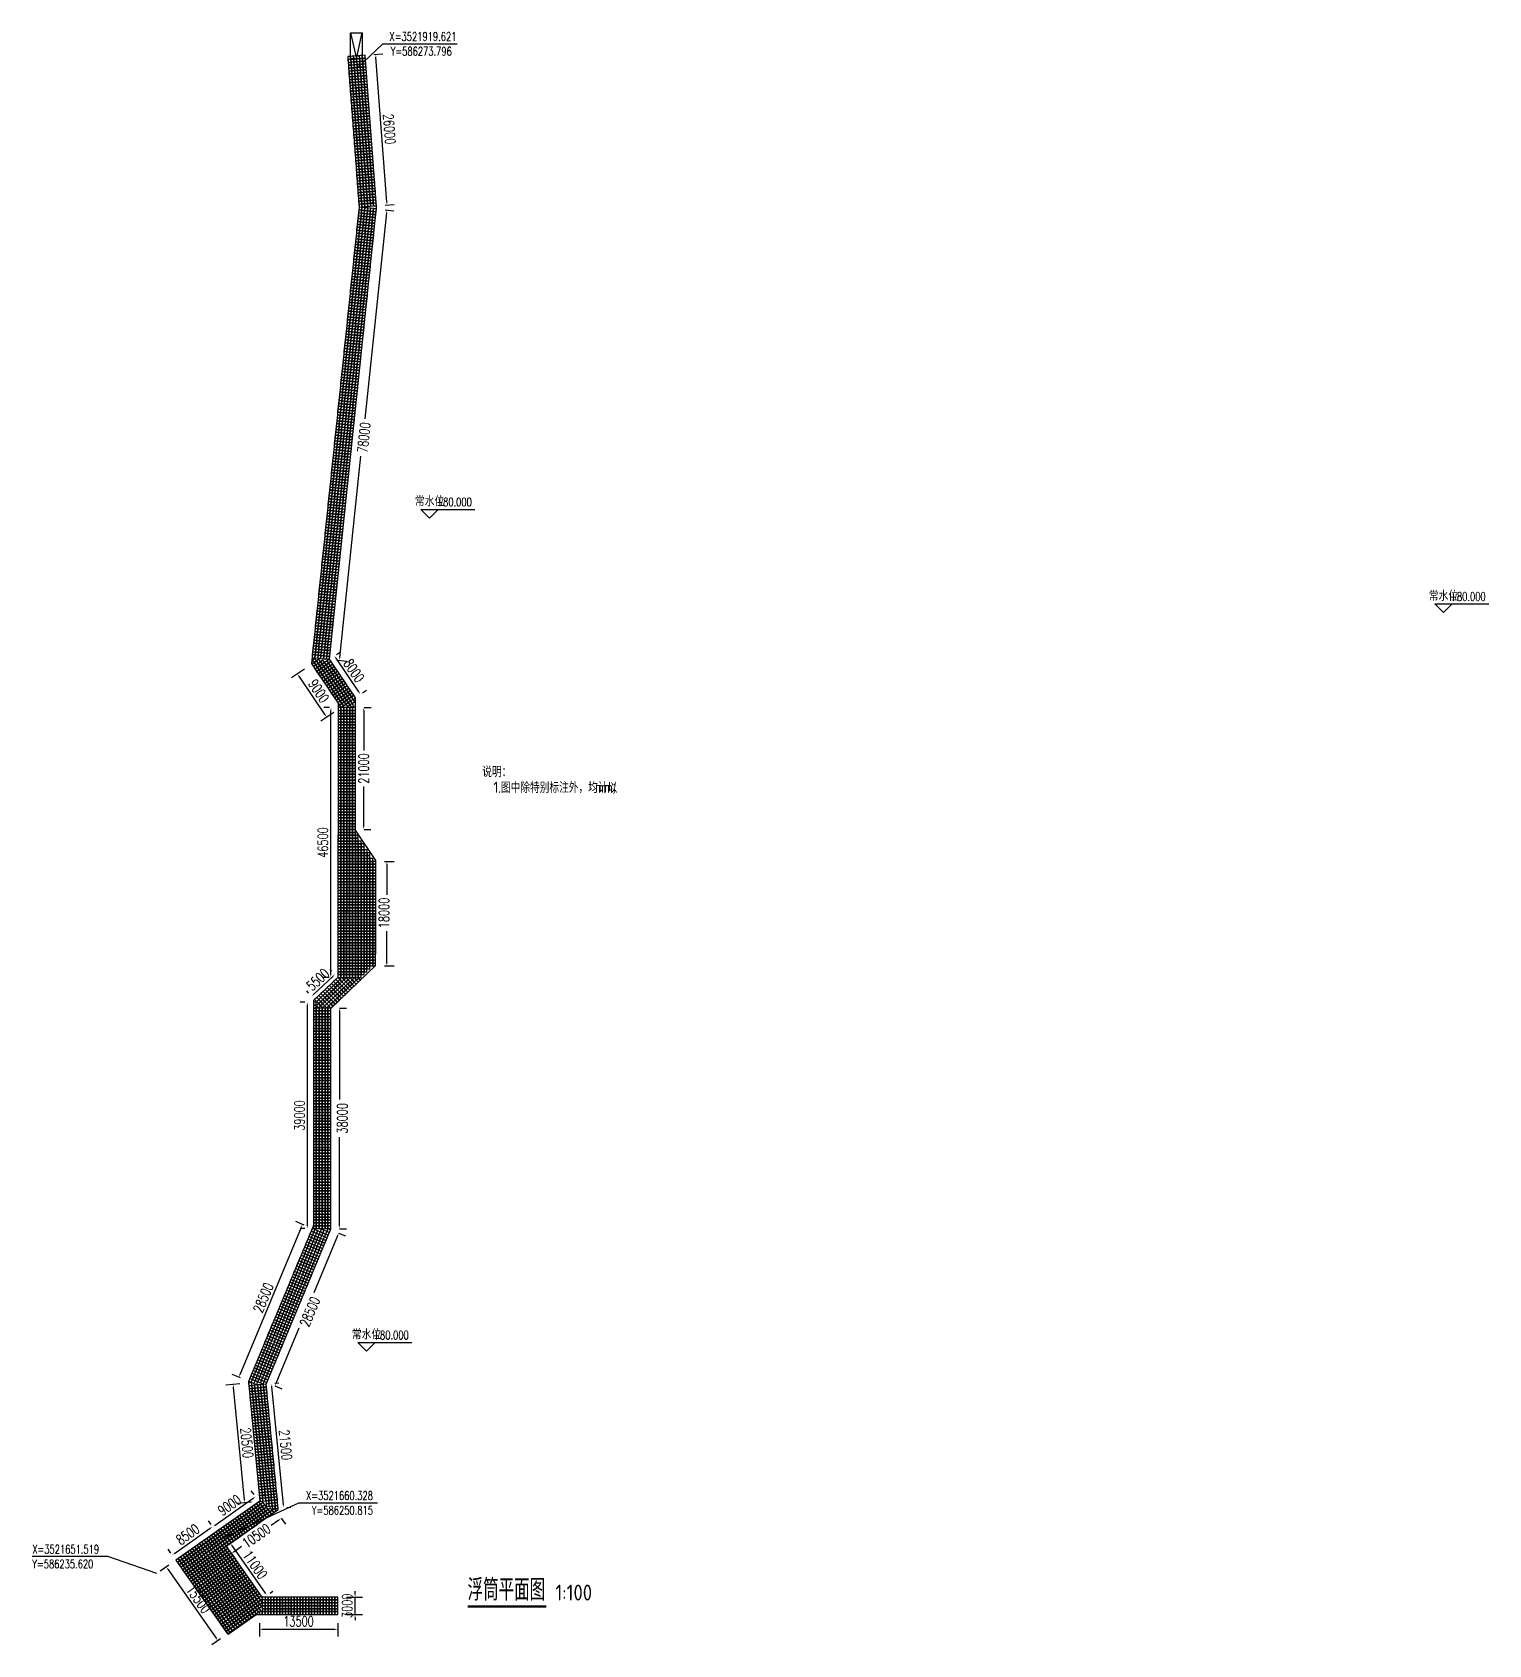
# Model space of a CAD drawing. Extents: x 833816 to 4746262, y -3629782 to -1973088.
# Drawn here: x 882854 to 1133775, y -2395739 to -2118000 of the extents above; entities that cross this region are included whole.
import ezdxf

# ---------------------------------------------------------------- set-up
doc = ezdxf.new("R2010")
doc.units = 0
doc.header["$LTSCALE"] = 1000
doc.header["$MEASUREMENT"] = 0
doc.header["$PDMODE"] = 32
for name, color, linetype in [('DIM_COOR', 3, 'Continuous'), ('DIM_ELEV', 3, 'Continuous'), ('DIM_SYMB', 3, 'Continuous'), ('L-TEXT文字标注', 7, 'Continuous'), ('PUB_TEXT', 7, 'Continuous'), ('W-bridge approach引桥', 4, 'Continuous'), ('W-FLOAT_BOWL浮筒', 253, 'Continuous')]:
    doc.layers.add(name, color=color, linetype=linetype)
doc.styles.add('_TCH_DIM', font='SIMPLEX', dxfattribs={"bigfont": 'GBCBIG'})
doc.styles.get("Standard").update_dxf_attribs({"font": 'gbenor.shx', "bigfont": 'gbcbig.shx'})
doc.styles.add('STANDARD_T3', font='simplex.shx', dxfattribs={"width": 0.7, "bigfont": 'gbcbig.shx'})
doc.dimstyles.new('W&&500', dxfattribs={"dimtxt": 1750, "dimasz": 500, "dimexe": 1250, "dimexo": 1500, "dimgap": 500, "dimtad": 1, "dimdec": 0, "dimzin": 0, "dimdsep": 46, "dimtxsty": 'STANDARD_T3', "dimcen": 0.09, "dimclrd": 1, "dimclre": 1, "dimclrt": 7, "dimazin": 2, "dimtfac": 1, "dimtdec": 0, "dimtix": 1, "dimtmove": 2, "dimatfit": 3, "dimfxl": 100, "dimtolj": 1, "dimtzin": 0, "dimarcsym": 0})

msp = doc.modelspace()

# ---------------------------------------------------------------- texts
at = {"layer": 'PUB_TEXT', "color": 7, "style": '_TCH_DIM', "width": 0.705882}
for s, p in [('X=3521919.621', (944406.5, -2119487.7)), ('Y=586273.796', (944606.5, -2122025.2)), ('+80.000', (952462.8, -2199654)), ('+80.000', (1127125.3, -2215941.7)), ('+80.000', (941594.9, -2343140.8)), ('X=3521660.328', (930026.1, -2370792.1)), ('Y=586250.815', (931026.1, -2373329.6)), ('X=3521651.519', (882854.3, -2380037.8)), ('Y=586235.620', (882854.3, -2382575.3))]:
    msp.add_text(s, height=1487.5, dxfattribs=at).set_placement(p)
at = {"layer": 'PUB_TEXT', "color": 7, "style": '_TCH_DIM'}
for p in [(948776.6, -2199654), (1123439.1, -2215941.7), (937908.7, -2343140.8)]:
    msp.add_text('常水位', height=1687.94, dxfattribs=at).set_placement(p)
at = {"layer": 'PUB_TEXT'}
for s, height, p in [('说明：', 1856.74, (960380.2, -2246320.4)), ('1.', 1925, (962305.2, -2249015.4)), ('图中除特别标注外，均计以', 1856.738, (963588.5, -2249015.4)), ('mm', 1925, (979807.7, -2249015.4)), ('；', 1856.7, (982695.2, -2249015.4))]:
    msp.add_text(s, height=height, dxfattribs=at).set_placement(p)
at = {"layer": 'PUB_TEXT', "color": 7}
for s, height, p in [('浮筒平面图', 3713.48, (957855.6, -2388128.7)), ('1:100', 2750, (972985.3, -2388128.7))]:
    msp.add_text(s, height=height, dxfattribs=at).set_placement(p)

# ---------------------------------------------------------------- blocks, each defined once
blk = doc.blocks.new('浮筒')
at = {"layer": 'W-FLOAT_BOWL浮筒'}
blk.add_lwpolyline([(-230, -268), (268, -230), (230, 268), (-268, 230)], close=True, dxfattribs=at)
blk = doc.blocks.new('*U164')
at = {"layer": 'W-FLOAT_BOWL浮筒', "rotation": 355.6724123112058}
blk.add_blockref('浮筒', (0, 0), dxfattribs=at)
blk = doc.blocks.new('*U163')
at = {"layer": 'W-FLOAT_BOWL浮筒', "color": 0, "linetype": 'ByBlock', "lineweight": -2, "transparency": 16777216}
for p in [(0, 0), (500, 0), (1000, 0), (1500, 0), (2000, 0), (2500, 0), (0, -500), (0, -1000), (0, -1500), (0, -2000), (0, -2500), (0, -3000), (500, -500), (500, -1000), (500, -1500), (500, -2000), (500, -2500), (500, -3000), (1000, -500), (1000, -1000), (1000, -1500), (1000, -2000), (1000, -2500), (1000, -3000), (1500, -500), (1500, -1000), (1500, -1500), (1500, -2000), (1500, -2500), (1500, -3000), (2000, -500), (2000, -1000), (2000, -1500), (2000, -2000), (2000, -2500), (2000, -3000), (2500, -500), (2500, -1000), (2500, -1500), (2500, -2000), (2500, -2500), (2500, -3000), (0, -3500), (0, -4000), (0, -4500), (0, -5000), (0, -5500), (500, -3500), (500, -4000), (500, -4500), (500, -5000), (500, -5500), (1000, -3500), (1000, -4000), (1000, -4500), (1000, -5000), (1000, -5500), (1500, -3500), (1500, -4000), (1500, -4500), (1500, -5000), (1500, -5500), (2000, -3500), (2000, -4000), (2000, -4500), (2000, -5000), (2000, -5500), (2500, -3500), (2500, -4000), (2500, -4500), (2500, -5000), (2500, -5500), (0, -6000), (0, -6500), (0, -7000), (0, -7500), (0, -8000), (0, -8500), (500, -6000), (500, -6500), (500, -7000), (500, -7500), (500, -8000), (500, -8500), (1000, -6000), (1000, -6500), (1000, -7000), (1000, -7500), (1000, -8000), (1000, -8500), (1500, -6000), (1500, -6500), (1500, -7000), (1500, -7500), (1500, -8000), (1500, -8500), (2000, -6000), (2000, -6500), (2000, -7000), (2000, -7500), (2000, -8000), (2000, -8500), (2500, -6000), (2500, -6500), (2500, -7000), (2500, -7500), (2500, -8000), (2500, -8500), (0, -9000), (0, -9500), (0, -10000), (0, -10500), (0, -11000), (500, -9000), (500, -9500), (500, -10000), (500, -10500), (500, -11000), (1000, -9000), (1000, -9500), (1000, -10000), (1000, -10500), (1000, -11000), (1500, -9000), (1500, -9500), (1500, -10000), (1500, -10500), (1500, -11000), (2000, -9000), (2000, -9500), (2000, -10000), (2000, -10500), (2000, -11000), (2500, -9000), (2500, -9500), (2500, -10000), (2500, -10500), (2500, -11000), (0, -11500), (0, -12000), (0, -12500), (0, -13000), (0, -13500), (0, -14000), (500, -11500), (500, -12000), (500, -12500), (500, -13000), (500, -13500), (500, -14000), (1000, -11500), (1000, -12000), (1000, -12500), (1000, -13000), (1000, -13500), (1000, -14000), (1500, -11500), (1500, -12000), (1500, -12500), (1500, -13000), (1500, -13500), (1500, -14000), (2000, -11500), (2000, -12000), (2000, -12500), (2000, -13000), (2000, -13500), (2000, -14000), (2500, -11500), (2500, -12000), (2500, -12500), (2500, -13000), (2500, -13500), (2500, -14000), (0, -14500), (0, -15000), (0, -15500), (0, -16000), (0, -16500), (500, -14500), (500, -15000), (500, -15500), (500, -16000), (500, -16500), (1000, -14500), (1000, -15000), (1000, -15500), (1000, -16000), (1000, -16500), (1500, -14500), (1500, -15000), (1500, -15500), (1500, -16000), (1500, -16500), (2000, -14500), (2000, -15000), (2000, -15500), (2000, -16000), (2000, -16500), (2500, -14500), (2500, -15000), (2500, -15500), (2500, -16000), (2500, -16500), (0, -17000), (0, -17500), (0, -18000), (0, -18500), (0, -19000), (0, -19500), (500, -17000), (500, -17500), (500, -18000), (500, -18500), (500, -19000), (500, -19500), (1000, -17000), (1000, -17500), (1000, -18000), (1000, -18500), (1000, -19000), (1000, -19500), (1500, -17000), (1500, -17500), (1500, -18000), (1500, -18500), (1500, -19000), (1500, -19500), (2000, -17000), (2000, -17500), (2000, -18000), (2000, -18500), (2000, -19000), (2000, -19500), (2500, -17000), (2500, -17500), (2500, -18000), (2500, -18500), (2500, -19000), (2500, -19500), (0, -20000), (0, -20500), (0, -21000), (0, -21500), (0, -22000), (0, -22500), (500, -20000), (500, -20500), (500, -21000), (500, -21500), (500, -22000), (500, -22500), (1000, -20000), (1000, -20500), (1000, -21000), (1000, -21500), (1000, -22000), (1000, -22500), (1500, -20000), (1500, -20500), (1500, -21000), (1500, -21500), (1500, -22000), (1500, -22500), (2000, -20000), (2000, -20500), (2000, -21000), (2000, -21500), (2000, -22000), (2000, -22500), (2500, -20000), (2500, -20500), (2500, -21000), (2500, -21500), (2500, -22000), (2500, -22500), (0, -23000), (0, -23500), (0, -24000), (0, -24500), (0, -25000), (500, -23000), (500, -23500), (500, -24000), (500, -24500), (500, -25000), (1000, -23000), (1000, -23500), (1000, -24000), (1000, -24500), (1000, -25000), (1500, -23000), (1500, -23500), (1500, -24000), (1500, -24500), (1500, -25000), (2000, -23000), (2000, -23500), (2000, -24000), (2000, -24500), (2000, -25000), (2500, -23000), (2500, -23500), (2500, -24000), (2500, -24500), (2500, -25000), (0, -25500), (0, -26000), (0, -26500), (0, -27000), (0, -27500), (0, -28000), (500, -25500), (500, -26000), (500, -26500), (500, -27000), (500, -27500), (500, -28000), (1000, -25500), (1000, -26000), (1000, -26500), (1000, -27000), (1000, -27500), (1000, -28000), (1500, -25500), (1500, -26000), (1500, -26500), (1500, -27000), (1500, -27500), (1500, -28000), (2000, -25500), (2000, -26000), (2000, -26500), (2000, -27000), (2000, -27500), (2000, -28000), (2500, -25500), (2500, -26000), (2500, -26500), (2500, -27000), (2500, -27500), (2500, -28000), (0, -28500), (0, -29000), (0, -29500), (0, -30000), (0, -30500), (500, -28500), (500, -29000), (500, -29500), (500, -30000), (500, -30500), (1000, -28500), (1000, -29000), (1000, -29500), (1000, -30000), (1000, -30500), (1500, -28500), (1500, -29000), (1500, -29500), (1500, -30000), (1500, -30500), (2000, -28500), (2000, -29000), (2000, -29500), (2000, -30000), (2000, -30500), (2500, -28500), (2500, -29000), (2500, -29500), (2500, -30000), (2500, -30500), (0, -31000), (0, -31500), (0, -32000), (0, -32500), (0, -33000), (0, -33500), (500, -31000), (500, -31500), (500, -32000), (500, -32500), (500, -33000), (500, -33500), (1000, -31000), (1000, -31500), (1000, -32000), (1000, -32500), (1000, -33000), (1000, -33500), (1500, -31000), (1500, -31500), (1500, -32000), (1500, -32500), (1500, -33000), (1500, -33500), (2000, -31000), (2000, -31500), (2000, -32000), (2000, -32500), (2000, -33000), (2000, -33500), (2500, -31000), (2500, -31500), (2500, -32000), (2500, -32500), (2500, -33000), (2500, -33500), (0, -34000), (0, -34500), (0, -35000), (0, -35500), (0, -36000), (500, -34000), (500, -34500), (500, -35000), (500, -35500), (500, -36000), (1000, -34000), (1000, -34500), (1000, -35000), (1000, -35500), (1000, -36000), (1500, -34000), (1500, -34500), (1500, -35000), (1500, -35500), (1500, -36000), (2000, -34000), (2000, -34500), (2000, -35000), (2000, -35500), (2000, -36000), (2500, -34000), (2500, -34500), (2500, -35000), (2500, -35500), (2500, -36000), (0, -36500), (0, -37000), (0, -37500), (0, -38000), (0, -38500), (0, -39000), (500, -36500), (500, -37000), (500, -37500), (500, -38000), (500, -38500), (500, -39000), (1000, -36500), (1000, -37000), (1000, -37500), (1000, -38000), (1000, -38500), (1000, -39000), (1500, -36500), (1500, -37000), (1500, -37500), (1500, -38000), (1500, -38500), (1500, -39000), (2000, -36500), (2000, -37000), (2000, -37500), (2000, -38000), (2000, -38500), (2000, -39000), (2500, -36500), (2500, -37000), (2500, -37500), (2500, -38000), (2500, -38500), (2500, -39000), (0, -39500), (0, -40000), (0, -40500), (0, -41000), (0, -41500), (500, -39500), (500, -40000), (500, -40500), (500, -41000), (500, -41500), (1000, -39500), (1000, -40000), (1000, -40500), (1000, -41000), (1000, -41500), (1500, -39500), (1500, -40000), (1500, -40500), (1500, -41000), (1500, -41500), (2000, -39500), (2000, -40000), (2000, -40500), (2000, -41000), (2000, -41500), (2500, -39500), (2500, -40000), (2500, -40500), (2500, -41000), (2500, -41500), (0, -42000), (0, -42500), (0, -43000), (0, -43500), (0, -44000), (0, -44500), (500, -42000), (500, -42500), (500, -43000), (500, -43500), (500, -44000), (500, -44500), (1000, -42000), (1000, -42500), (1000, -43000), (1000, -43500), (1000, -44000), (1000, -44500), (1500, -42000), (1500, -42500), (1500, -43000), (1500, -43500), (1500, -44000), (1500, -44500), (2000, -42000), (2000, -42500), (2000, -43000), (2000, -43500), (2000, -44000), (2000, -44500), (2500, -42000), (2500, -42500), (2500, -43000), (2500, -43500), (2500, -44000), (2500, -44500), (0, -45000), (0, -45500), (0, -46000), (0, -46500), (0, -47000), (0, -47500), (500, -45000), (500, -45500), (500, -46000), (500, -46500), (500, -47000), (500, -47500), (1000, -45000), (1000, -45500), (1000, -46000), (1000, -46500), (1000, -47000), (1000, -47500), (1500, -45000), (1500, -45500), (1500, -46000), (1500, -46500), (1500, -47000), (1500, -47500), (2000, -45000), (2000, -45500), (2000, -46000), (2000, -46500), (2000, -47000), (2000, -47500), (2500, -45000), (2500, -45500), (2500, -46000), (2500, -46500), (2500, -47000), (2500, -47500), (0, -48000), (0, -48500), (0, -49000), (0, -49500), (0, -50000), (500, -48000), (500, -48500), (500, -49000), (500, -49500), (500, -50000), (1000, -48000), (1000, -48500), (1000, -49000), (1000, -49500), (1000, -50000), (1500, -48000), (1500, -48500), (1500, -49000), (1500, -49500), (1500, -50000), (2000, -48000), (2000, -48500), (2000, -49000), (2000, -49500), (2000, -50000), (2500, -48000), (2500, -48500), (2500, -49000), (2500, -49500), (2500, -50000), (0, -50500), (0, -51000), (0, -51500), (0, -52000), (0, -52500), (0, -53000), (500, -50500), (500, -51000), (500, -51500), (500, -52000), (500, -52500), (500, -53000), (1000, -50500), (1000, -51000), (1000, -51500), (1000, -52000), (1000, -52500), (1000, -53000), (1500, -50500), (1500, -51000), (1500, -51500), (1500, -52000), (1500, -52500), (1500, -53000), (2000, -50500), (2000, -51000), (2000, -51500), (2000, -52000), (2000, -52500), (2000, -53000), (2500, -50500), (2500, -51000), (2500, -51500), (2500, -52000), (2500, -52500), (2500, -53000), (0, -53500), (0, -54000), (0, -54500), (0, -55000), (0, -55500), (500, -53500), (500, -54000), (500, -54500), (500, -55000), (500, -55500), (1000, -53500), (1000, -54000), (1000, -54500), (1000, -55000), (1000, -55500), (1500, -53500), (1500, -54000), (1500, -54500), (1500, -55000), (1500, -55500), (2000, -53500), (2000, -54000), (2000, -54500), (2000, -55000), (2000, -55500), (2500, -53500), (2500, -54000), (2500, -54500), (2500, -55000), (2500, -55500), (0, -56000), (0, -56500), (0, -57000), (0, -57500), (0, -58000), (0, -58500), (500, -56000), (500, -56500), (500, -57000), (500, -57500), (500, -58000), (500, -58500), (1000, -56000), (1000, -56500), (1000, -57000), (1000, -57500), (1000, -58000), (1000, -58500), (1500, -56000), (1500, -56500), (1500, -57000), (1500, -57500), (1500, -58000), (1500, -58500), (2000, -56000), (2000, -56500), (2000, -57000), (2000, -57500), (2000, -58000), (2000, -58500), (2500, -56000), (2500, -56500), (2500, -57000), (2500, -57500), (2500, -58000), (2500, -58500), (0, -59000), (0, -59500), (0, -60000), (0, -60500), (0, -61000), (500, -59000), (500, -59500), (500, -60000), (500, -60500), (500, -61000), (1000, -59000), (1000, -59500), (1000, -60000), (1000, -60500), (1000, -61000), (1500, -59000), (1500, -59500), (1500, -60000), (1500, -60500), (1500, -61000), (2000, -59000), (2000, -59500), (2000, -60000), (2000, -60500), (2000, -61000), (2500, -59000), (2500, -59500), (2500, -60000), (2500, -60500), (2500, -61000), (0, -61500), (0, -62000), (0, -62500), (0, -63000), (0, -63500), (0, -64000), (500, -61500), (500, -62000), (500, -62500), (500, -63000), (500, -63500), (500, -64000), (1000, -61500), (1000, -62000), (1000, -62500), (1000, -63000), (1000, -63500), (1000, -64000), (1500, -61500), (1500, -62000), (1500, -62500), (1500, -63000), (1500, -63500), (1500, -64000), (2000, -61500), (2000, -62000), (2000, -62500), (2000, -63000), (2000, -63500), (2000, -64000), (2500, -61500), (2500, -62000), (2500, -62500), (2500, -63000), (2500, -63500), (2500, -64000), (0, -64500), (0, -65000), (0, -65500), (0, -66000), (0, -66500), (500, -64500), (500, -65000), (500, -65500), (500, -66000), (500, -66500), (1000, -64500), (1000, -65000), (1000, -65500), (1000, -66000), (1000, -66500), (1500, -64500), (1500, -65000), (1500, -65500), (1500, -66000), (1500, -66500), (2000, -64500), (2000, -65000), (2000, -65500), (2000, -66000), (2000, -66500), (2500, -64500), (2500, -65000), (2500, -65500), (2500, -66000), (2500, -66500), (0, -67000), (0, -67500), (0, -68000), (0, -68500), (0, -69000), (0, -69500), (500, -67000), (500, -67500), (500, -68000), (500, -68500), (500, -69000), (500, -69500), (1000, -67000), (1000, -67500), (1000, -68000), (1000, -68500), (1000, -69000), (1000, -69500), (1500, -67000), (1500, -67500), (1500, -68000), (1500, -68500), (1500, -69000), (1500, -69500), (2000, -67000), (2000, -67500), (2000, -68000), (2000, -68500), (2000, -69000), (2000, -69500), (2500, -67000), (2500, -67500), (2500, -68000), (2500, -68500), (2500, -69000), (2500, -69500), (0, -70000), (0, -70500), (0, -71000), (0, -71500), (0, -72000), (500, -70000), (500, -70500), (500, -71000), (500, -71500), (500, -72000), (1000, -70000), (1000, -70500), (1000, -71000), (1000, -71500), (1000, -72000), (1500, -70000), (1500, -70500), (1500, -71000), (1500, -71500), (1500, -72000), (2000, -70000), (2000, -70500), (2000, -71000), (2000, -71500), (2000, -72000), (2500, -70000), (2500, -70500), (2500, -71000), (2500, -71500), (2500, -72000), (0, -72500), (0, -73000), (0, -73500), (0, -74000), (0, -74500), (0, -75000), (500, -72500), (500, -73000), (500, -73500), (500, -74000), (500, -74500), (500, -75000), (1000, -72500), (1000, -73000), (1000, -73500), (1000, -74000), (1000, -74500), (1000, -75000), (1500, -72500), (1500, -73000), (1500, -73500), (1500, -74000), (1500, -74500), (1500, -75000), (2000, -72500), (2000, -73000), (2000, -73500), (2000, -74000), (2000, -74500), (2000, -75000), (2500, -72500), (2500, -73000), (2500, -73500), (2500, -74000), (2500, -74500), (2500, -75000), (0, -75500), (0, -76000), (0, -76500), (0, -77000), (0, -77500), (500, -75500), (500, -76000), (500, -76500), (500, -77000), (500, -77500), (1000, -75500), (1000, -76000), (1000, -76500), (1000, -77000), (1000, -77500), (1500, -75500), (1500, -76000), (1500, -76500), (1500, -77000), (1500, -77500), (2000, -75500), (2000, -76000), (2000, -76500), (2000, -77000), (2000, -77500), (2500, -75500), (2500, -76000), (2500, -76500), (2500, -77000), (2500, -77500)]:
    blk.add_blockref('*U164', p, dxfattribs=at)
blk = doc.blocks.new('*U38')
at = {"layer": 'W-FLOAT_BOWL浮筒', "rotation": 355.6724123112058}
blk.add_blockref('浮筒', (0, 0), dxfattribs=at)
blk = doc.blocks.new('*U37')
at = {"layer": 'W-FLOAT_BOWL浮筒', "color": 0, "linetype": 'ByBlock', "lineweight": -2, "transparency": 16777216}
for p in [(0, 0), (0, -500), (0, -1000), (0, -1500), (0, -2000), (0, -2500), (0, -3000), (0, -3500), (0, -4000), (0, -4500), (0, -5000), (0, -5500), (0, -6000), (0, -6500), (0, -7000), (0, -7500)]:
    blk.add_blockref('*U38', p, dxfattribs=at)
blk = doc.blocks.new('*U40')
at = {"layer": 'W-FLOAT_BOWL浮筒', "rotation": 355.6724123112058}
blk.add_blockref('浮筒', (0, 0), dxfattribs=at)
blk = doc.blocks.new('*U39')
at = {"layer": 'W-FLOAT_BOWL浮筒', "color": 0, "linetype": 'ByBlock', "lineweight": -2, "transparency": 16777216}
for p in [(0, 0), (500, 0), (1000, 0), (1500, 0), (2000, 0), (2500, 0), (0, -500), (0, -1000), (0, -1500), (0, -2000), (0, -2500), (0, -3000), (500, -500), (500, -1000), (500, -1500), (500, -2000), (500, -2500), (500, -3000), (1000, -500), (1000, -1000), (1000, -1500), (1000, -2000), (1000, -2500), (1000, -3000), (1500, -500), (1500, -1000), (1500, -1500), (1500, -2000), (1500, -2500), (1500, -3000), (2000, -500), (2000, -1000), (2000, -1500), (2000, -2000), (2000, -2500), (2000, -3000), (2500, -500), (2500, -1000), (2500, -1500), (2500, -2000), (2500, -2500), (2500, -3000), (0, -3500), (0, -4000), (0, -4500), (0, -5000), (0, -5500), (500, -3500), (500, -4000), (500, -4500), (500, -5000), (500, -5500), (1000, -3500), (1000, -4000), (1000, -4500), (1000, -5000), (1000, -5500), (1500, -3500), (1500, -4000), (1500, -4500), (1500, -5000), (1500, -5500), (2000, -3500), (2000, -4000), (2000, -4500), (2000, -5000), (2000, -5500), (2500, -3500), (2500, -4000), (2500, -4500), (2500, -5000), (2500, -5500), (0, -6000), (0, -6500), (0, -7000), (0, -7500), (0, -8000), (0, -8500), (500, -6000), (500, -6500), (500, -7000), (500, -7500), (500, -8000), (500, -8500), (1000, -6000), (1000, -6500), (1000, -7000), (1000, -7500), (1000, -8000), (1000, -8500), (1500, -6000), (1500, -6500), (1500, -7000), (1500, -7500), (1500, -8000), (1500, -8500), (2000, -6000), (2000, -6500), (2000, -7000), (2000, -7500), (2000, -8000), (2000, -8500), (2500, -6000), (2500, -6500), (2500, -7000), (2500, -7500), (2500, -8000), (2500, -8500), (0, -9000), (0, -9500), (0, -10000), (0, -10500), (0, -11000), (500, -9000), (500, -9500), (500, -10000), (500, -10500), (500, -11000), (1000, -9000), (1000, -9500), (1000, -10000), (1000, -10500), (1000, -11000), (1500, -9000), (1500, -9500), (1500, -10000), (1500, -10500), (1500, -11000), (2000, -9000), (2000, -9500), (2000, -10000), (2000, -10500), (2000, -11000), (2500, -9000), (2500, -9500), (2500, -10000), (2500, -10500), (2500, -11000), (0, -11500), (0, -12000), (0, -12500), (0, -13000), (0, -13500), (0, -14000), (500, -11500), (500, -12000), (500, -12500), (500, -13000), (500, -13500), (500, -14000), (1000, -11500), (1000, -12000), (1000, -12500), (1000, -13000), (1000, -13500), (1000, -14000), (1500, -11500), (1500, -12000), (1500, -12500), (1500, -13000), (1500, -13500), (1500, -14000), (2000, -11500), (2000, -12000), (2000, -12500), (2000, -13000), (2000, -13500), (2000, -14000), (2500, -11500), (2500, -12000), (2500, -12500), (2500, -13000), (2500, -13500), (2500, -14000), (0, -14500), (0, -15000), (0, -15500), (0, -16000), (0, -16500), (500, -14500), (500, -15000), (500, -15500), (500, -16000), (500, -16500), (1000, -14500), (1000, -15000), (1000, -15500), (1000, -16000), (1000, -16500), (1500, -14500), (1500, -15000), (1500, -15500), (1500, -16000), (1500, -16500), (2000, -14500), (2000, -15000), (2000, -15500), (2000, -16000), (2000, -16500), (2500, -14500), (2500, -15000), (2500, -15500), (2500, -16000), (2500, -16500), (0, -17000), (0, -17500), (0, -18000), (0, -18500), (0, -19000), (0, -19500), (500, -17000), (500, -17500), (500, -18000), (500, -18500), (500, -19000), (500, -19500), (1000, -17000), (1000, -17500), (1000, -18000), (1000, -18500), (1000, -19000), (1000, -19500), (1500, -17000), (1500, -17500), (1500, -18000), (1500, -18500), (1500, -19000), (1500, -19500), (2000, -17000), (2000, -17500), (2000, -18000), (2000, -18500), (2000, -19000), (2000, -19500), (2500, -17000), (2500, -17500), (2500, -18000), (2500, -18500), (2500, -19000), (2500, -19500), (0, -20000), (0, -20500), (500, -20000), (500, -20500), (1000, -20000), (1000, -20500), (1500, -20000), (1500, -20500), (2000, -20000), (2000, -20500), (2500, -20000), (2500, -20500)]:
    blk.add_blockref('*U40', p, dxfattribs=at)
blk = doc.blocks.new('*U53')
at = {"layer": 'W-FLOAT_BOWL浮筒', "rotation": 355.6724123112058}
blk.add_blockref('浮筒', (0, 0), dxfattribs=at)
blk = doc.blocks.new('*U52')
at = {"layer": 'W-FLOAT_BOWL浮筒', "color": 0, "linetype": 'ByBlock', "lineweight": -2, "transparency": 16777216}
for p in [(0, 0), (500, 0), (1000, 0), (1500, 0), (2000, 0), (2500, 0), (0, -500), (500, -500), (1000, -500), (1500, -500), (2000, -500), (2500, -500)]:
    blk.add_blockref('*U53', p, dxfattribs=at)
blk = doc.blocks.new('*U55')
at = {"layer": 'W-FLOAT_BOWL浮筒', "rotation": 355.6724123112058}
blk.add_blockref('浮筒', (0, 0), dxfattribs=at)
blk = doc.blocks.new('*U54')
at = {"layer": 'W-FLOAT_BOWL浮筒', "color": 0, "linetype": 'ByBlock', "lineweight": -2, "transparency": 16777216}
for p in [(0, 500), (0, 0), (500, 500), (500, 0), (1000, 500), (1000, 0), (1500, 500), (1500, 0), (2000, 500), (2000, 0), (2500, 500), (2500, 0), (3000, 500), (3000, 0)]:
    blk.add_blockref('*U55', p, dxfattribs=at)
blk = doc.blocks.new('*U57')
at = {"layer": 'W-FLOAT_BOWL浮筒', "rotation": 355.6724123112058}
blk.add_blockref('浮筒', (0, 0), dxfattribs=at)
blk = doc.blocks.new('*U56')
at = {"layer": 'W-FLOAT_BOWL浮筒', "color": 0, "linetype": 'ByBlock', "lineweight": -2, "transparency": 16777216}
for p in [(0, 0), (500, 0), (1000, 0), (1500, 0), (2000, 0), (2500, 0), (3000, 0), (3500, 0)]:
    blk.add_blockref('*U57', p, dxfattribs=at)
blk = doc.blocks.new('*U59')
at = {"layer": 'W-FLOAT_BOWL浮筒', "rotation": 355.6724123112058}
blk.add_blockref('浮筒', (0, 0), dxfattribs=at)
blk = doc.blocks.new('*U58')
at = {"layer": 'W-FLOAT_BOWL浮筒', "color": 0, "linetype": 'ByBlock', "lineweight": -2, "transparency": 16777216}
for p in [(0, 0), (500, 0), (1000, 0), (1500, 0), (2000, 0), (2500, 0), (3000, 0), (3500, 0), (4000, 0), (0, -500), (500, -500), (1000, -500), (1500, -500), (2000, -500), (2500, -500), (3000, -500), (3500, -500), (4000, -500)]:
    blk.add_blockref('*U59', p, dxfattribs=at)
blk = doc.blocks.new('*U66')
at = {"layer": 'W-FLOAT_BOWL浮筒', "rotation": 355.6724123112058}
blk.add_blockref('浮筒', (0, 0), dxfattribs=at)
blk = doc.blocks.new('*U60')
at = {"layer": 'W-FLOAT_BOWL浮筒', "color": 0, "linetype": 'ByBlock', "lineweight": -2, "transparency": 16777216}
for p in [(0, 0), (500, 0), (1000, 0), (1500, 0), (2000, 0), (2500, 0), (3000, 0), (3500, 0), (4000, 0), (4500, 0)]:
    blk.add_blockref('*U66', p, dxfattribs=at)
blk = doc.blocks.new('*U68')
at = {"layer": 'W-FLOAT_BOWL浮筒', "rotation": 355.6724123112058}
blk.add_blockref('浮筒', (0, 0), dxfattribs=at)
blk = doc.blocks.new('*U67')
at = {"layer": 'W-FLOAT_BOWL浮筒', "color": 0, "linetype": 'ByBlock', "lineweight": -2, "transparency": 16777216}
for p in [(0, 0), (500, 0), (1000, 0), (1500, 0), (2000, 0), (2500, 0), (3000, 0), (3500, 0), (4000, 0), (4500, 0), (5000, 0), (0, -500), (500, -500), (1000, -500), (1500, -500), (2000, -500), (2500, -500), (3000, -500), (3500, -500), (4000, -500), (4500, -500), (5000, -500)]:
    blk.add_blockref('*U68', p, dxfattribs=at)
blk = doc.blocks.new('*U70')
at = {"layer": 'W-FLOAT_BOWL浮筒', "rotation": 355.6724123112058}
blk.add_blockref('浮筒', (0, 0), dxfattribs=at)
blk = doc.blocks.new('*U69')
at = {"layer": 'W-FLOAT_BOWL浮筒', "color": 0, "linetype": 'ByBlock', "lineweight": -2, "transparency": 16777216}
for p in [(0, 0), (500, 0), (1000, 0), (1500, 0), (2000, 0), (2500, 0), (3000, 0), (3500, 0), (4000, 0), (4500, 0), (5000, 0), (5500, 0)]:
    blk.add_blockref('*U70', p, dxfattribs=at)
blk = doc.blocks.new('*U72')
at = {"layer": 'W-FLOAT_BOWL浮筒', "rotation": 355.6724123112058}
blk.add_blockref('浮筒', (0, 0), dxfattribs=at)
blk = doc.blocks.new('*U71')
at = {"layer": 'W-FLOAT_BOWL浮筒', "color": 0, "linetype": 'ByBlock', "lineweight": -2, "transparency": 16777216}
for p in [(0, 0), (500, 0), (1000, 0), (1500, 0), (2000, 0), (2500, 0), (3000, 0), (3500, 0), (4000, 0), (4500, 0), (5000, 0), (5500, 0), (6000, 0), (0, -500), (0, -1000), (0, -1500), (0, -2000), (0, -2500), (0, -3000), (500, -500), (500, -1000), (500, -1500), (500, -2000), (500, -2500), (500, -3000), (1000, -500), (1000, -1000), (1000, -1500), (1000, -2000), (1000, -2500), (1000, -3000), (1500, -500), (1500, -1000), (1500, -1500), (1500, -2000), (1500, -2500), (1500, -3000), (2000, -500), (2000, -1000), (2000, -1500), (2000, -2000), (2000, -2500), (2000, -3000), (2500, -500), (2500, -1000), (2500, -1500), (2500, -2000), (2500, -2500), (2500, -3000), (3000, -500), (3000, -1000), (3000, -1500), (3000, -2000), (3000, -2500), (3000, -3000), (3500, -500), (3500, -1000), (3500, -1500), (3500, -2000), (3500, -2500), (3500, -3000), (4000, -500), (4000, -1000), (4000, -1500), (4000, -2000), (4000, -2500), (4000, -3000), (4500, -500), (4500, -1000), (4500, -1500), (4500, -2000), (4500, -2500), (4500, -3000), (5000, -500), (5000, -1000), (5000, -1500), (5000, -2000), (5000, -2500), (5000, -3000), (5500, -500), (5500, -1000), (5500, -1500), (5500, -2000), (5500, -2500), (5500, -3000), (6000, -500), (6000, -1000), (6000, -1500), (6000, -2000), (6000, -2500), (6000, -3000), (0, -3500), (0, -4000), (0, -4500), (0, -5000), (0, -5500), (500, -3500), (500, -4000), (500, -4500), (500, -5000), (500, -5500), (1000, -3500), (1000, -4000), (1000, -4500), (1000, -5000), (1000, -5500), (1500, -3500), (1500, -4000), (1500, -4500), (1500, -5000), (1500, -5500), (2000, -3500), (2000, -4000), (2000, -4500), (2000, -5000), (2000, -5500), (2500, -3500), (2500, -4000), (2500, -4500), (2500, -5000), (2500, -5500), (3000, -3500), (3000, -4000), (3000, -4500), (3000, -5000), (3000, -5500), (3500, -3500), (3500, -4000), (3500, -4500), (3500, -5000), (3500, -5500), (4000, -3500), (4000, -4000), (4000, -4500), (4000, -5000), (4000, -5500), (4500, -3500), (4500, -4000), (4500, -4500), (4500, -5000), (4500, -5500), (5000, -3500), (5000, -4000), (5000, -4500), (5000, -5000), (5000, -5500), (5500, -3500), (5500, -4000), (5500, -4500), (5500, -5000), (5500, -5500), (6000, -3500), (6000, -4000), (6000, -4500), (6000, -5000), (6000, -5500), (0, -6000), (0, -6500), (0, -7000), (0, -7500), (0, -8000), (0, -8500), (500, -6000), (500, -6500), (500, -7000), (500, -7500), (500, -8000), (500, -8500), (1000, -6000), (1000, -6500), (1000, -7000), (1000, -7500), (1000, -8000), (1000, -8500), (1500, -6000), (1500, -6500), (1500, -7000), (1500, -7500), (1500, -8000), (1500, -8500), (2000, -6000), (2000, -6500), (2000, -7000), (2000, -7500), (2000, -8000), (2000, -8500), (2500, -6000), (2500, -6500), (2500, -7000), (2500, -7500), (2500, -8000), (2500, -8500), (3000, -6000), (3000, -6500), (3000, -7000), (3000, -7500), (3000, -8000), (3000, -8500), (3500, -6000), (3500, -6500), (3500, -7000), (3500, -7500), (3500, -8000), (3500, -8500), (4000, -6000), (4000, -6500), (4000, -7000), (4000, -7500), (4000, -8000), (4000, -8500), (4500, -6000), (4500, -6500), (4500, -7000), (4500, -7500), (4500, -8000), (4500, -8500), (5000, -6000), (5000, -6500), (5000, -7000), (5000, -7500), (5000, -8000), (5000, -8500), (5500, -6000), (5500, -6500), (5500, -7000), (5500, -7500), (5500, -8000), (5500, -8500), (6000, -6000), (6000, -6500), (6000, -7000), (6000, -7500), (6000, -8000), (6000, -8500), (0, -9000), (0, -9500), (0, -10000), (0, -10500), (0, -11000), (500, -9000), (500, -9500), (500, -10000), (500, -10500), (500, -11000), (1000, -9000), (1000, -9500), (1000, -10000), (1000, -10500), (1000, -11000), (1500, -9000), (1500, -9500), (1500, -10000), (1500, -10500), (1500, -11000), (2000, -9000), (2000, -9500), (2000, -10000), (2000, -10500), (2000, -11000), (2500, -9000), (2500, -9500), (2500, -10000), (2500, -10500), (2500, -11000), (3000, -9000), (3000, -9500), (3000, -10000), (3000, -10500), (3000, -11000), (3500, -9000), (3500, -9500), (3500, -10000), (3500, -10500), (3500, -11000), (4000, -9000), (4000, -9500), (4000, -10000), (4000, -10500), (4000, -11000), (4500, -9000), (4500, -9500), (4500, -10000), (4500, -10500), (4500, -11000), (5000, -9000), (5000, -9500), (5000, -10000), (5000, -10500), (5000, -11000), (5500, -9000), (5500, -9500), (5500, -10000), (5500, -10500), (5500, -11000), (6000, -9000), (6000, -9500), (6000, -10000), (6000, -10500), (6000, -11000), (0, -11500), (0, -12000), (0, -12500), (0, -13000), (0, -13500), (0, -14000), (500, -11500), (500, -12000), (500, -12500), (500, -13000), (500, -13500), (500, -14000), (1000, -11500), (1000, -12000), (1000, -12500), (1000, -13000), (1000, -13500), (1000, -14000), (1500, -11500), (1500, -12000), (1500, -12500), (1500, -13000), (1500, -13500), (1500, -14000), (2000, -11500), (2000, -12000), (2000, -12500), (2000, -13000), (2000, -13500), (2000, -14000), (2500, -11500), (2500, -12000), (2500, -12500), (2500, -13000), (2500, -13500), (2500, -14000), (3000, -11500), (3000, -12000), (3000, -12500), (3000, -13000), (3000, -13500), (3000, -14000), (3500, -11500), (3500, -12000), (3500, -12500), (3500, -13000), (3500, -13500), (3500, -14000), (4000, -11500), (4000, -12000), (4000, -12500), (4000, -13000), (4000, -13500), (4000, -14000), (4500, -11500), (4500, -12000), (4500, -12500), (4500, -13000), (4500, -13500), (4500, -14000), (5000, -11500), (5000, -12000), (5000, -12500), (5000, -13000), (5000, -13500), (5000, -14000), (5500, -11500), (5500, -12000), (5500, -12500), (5500, -13000), (5500, -13500), (5500, -14000), (6000, -11500), (6000, -12000), (6000, -12500), (6000, -13000), (6000, -13500), (6000, -14000), (0, -14500), (0, -15000), (0, -15500), (0, -16000), (0, -16500), (500, -14500), (500, -15000), (500, -15500), (500, -16000), (500, -16500), (1000, -14500), (1000, -15000), (1000, -15500), (1000, -16000), (1000, -16500), (1500, -14500), (1500, -15000), (1500, -15500), (1500, -16000), (1500, -16500), (2000, -14500), (2000, -15000), (2000, -15500), (2000, -16000), (2000, -16500), (2500, -14500), (2500, -15000), (2500, -15500), (2500, -16000), (2500, -16500), (3000, -14500), (3000, -15000), (3000, -15500), (3000, -16000), (3000, -16500), (3500, -14500), (3500, -15000), (3500, -15500), (3500, -16000), (3500, -16500), (4000, -14500), (4000, -15000), (4000, -15500), (4000, -16000), (4000, -16500), (4500, -14500), (4500, -15000), (4500, -15500), (4500, -16000), (4500, -16500), (5000, -14500), (5000, -15000), (5000, -15500), (5000, -16000), (5000, -16500), (5500, -14500), (5500, -15000), (5500, -15500), (5500, -16000), (5500, -16500), (6000, -14500), (6000, -15000), (6000, -15500), (6000, -16000), (6000, -16500), (0, -17000), (0, -17500), (500, -17000), (500, -17500), (1000, -17000), (1000, -17500), (1500, -17000), (1500, -17500), (2000, -17000), (2000, -17500), (2500, -17000), (2500, -17500), (3000, -17000), (3000, -17500), (3500, -17000), (3500, -17500), (4000, -17000), (4000, -17500), (4500, -17000), (4500, -17500), (5000, -17000), (5000, -17500), (5500, -17000), (5500, -17500), (6000, -17000), (6000, -17500)]:
    blk.add_blockref('*U72', p, dxfattribs=at)
blk = doc.blocks.new('*U42')
at = {"layer": 'W-FLOAT_BOWL浮筒', "rotation": 355.6724123112058}
blk.add_blockref('浮筒', (0, 0), dxfattribs=at)
blk = doc.blocks.new('*U41')
at = {"layer": 'W-FLOAT_BOWL浮筒', "color": 0, "linetype": 'ByBlock', "lineweight": -2, "transparency": 16777216}
for p in [(0, 0), (500, 0), (1000, 0), (1500, 0), (2000, 0), (2500, 0), (3000, 0), (3500, 0), (4000, 0), (4500, 0), (5000, 0)]:
    blk.add_blockref('*U42', p, dxfattribs=at)
blk = doc.blocks.new('*U44')
at = {"layer": 'W-FLOAT_BOWL浮筒', "rotation": 355.6724123112058}
blk.add_blockref('浮筒', (0, 0), dxfattribs=at)
blk = doc.blocks.new('*U43')
at = {"layer": 'W-FLOAT_BOWL浮筒', "color": 0, "linetype": 'ByBlock', "lineweight": -2, "transparency": 16777216}
for p in [(0, 0), (500, 0), (1000, 0), (1500, 0), (2000, 0), (2500, 0), (3000, 0), (3500, 0), (4000, 0), (4500, 0)]:
    blk.add_blockref('*U44', p, dxfattribs=at)
blk = doc.blocks.new('*U46')
at = {"layer": 'W-FLOAT_BOWL浮筒', "rotation": 355.6724123112058}
blk.add_blockref('浮筒', (0, 0), dxfattribs=at)
blk = doc.blocks.new('*U45')
at = {"layer": 'W-FLOAT_BOWL浮筒', "color": 0, "linetype": 'ByBlock', "lineweight": -2, "transparency": 16777216}
for p in [(0, 0), (500, 0), (1000, 0), (1500, 0), (2000, 0), (2500, 0), (3000, 0), (3500, 0), (4000, 0)]:
    blk.add_blockref('*U46', p, dxfattribs=at)
blk = doc.blocks.new('*U73')
at = {"layer": 'W-FLOAT_BOWL浮筒', "rotation": 355.6724123112058}
blk.add_blockref('浮筒', (0, 0), dxfattribs=at)
blk = doc.blocks.new('*U47')
at = {"layer": 'W-FLOAT_BOWL浮筒', "color": 0, "linetype": 'ByBlock', "lineweight": -2, "transparency": 16777216}
for p in [(0, 0), (500, 0), (1000, 0), (1500, 0), (2000, 0), (2500, 0), (3000, 0), (3500, 0)]:
    blk.add_blockref('*U73', p, dxfattribs=at)
blk = doc.blocks.new('*U75')
at = {"layer": 'W-FLOAT_BOWL浮筒', "rotation": 355.6724123112058}
blk.add_blockref('浮筒', (0, 0), dxfattribs=at)
blk = doc.blocks.new('*U74')
at = {"layer": 'W-FLOAT_BOWL浮筒', "color": 0, "linetype": 'ByBlock', "lineweight": -2, "transparency": 16777216}
for p in [(0, 5000), (0, 4500), (0, 4000), (0, 3500), (0, 3000), (0, 2500), (0, 2000), (0, 1500), (0, 1000), (0, 500), (0, 0)]:
    blk.add_blockref('*U75', p, dxfattribs=at)
blk = doc.blocks.new('*U77')
at = {"layer": 'W-FLOAT_BOWL浮筒', "rotation": 355.6724123112058}
blk.add_blockref('浮筒', (0, 0), dxfattribs=at)
blk = doc.blocks.new('*U76')
at = {"layer": 'W-FLOAT_BOWL浮筒', "color": 0, "linetype": 'ByBlock', "lineweight": -2, "transparency": 16777216}
for p in [(0, 5500), (0, 5000), (0, 4500), (0, 4000), (0, 3500), (0, 3000), (0, 2500), (0, 2000), (0, 1500), (0, 1000), (0, 500), (0, 0)]:
    blk.add_blockref('*U77', p, dxfattribs=at)
blk = doc.blocks.new('*U79')
at = {"layer": 'W-FLOAT_BOWL浮筒', "rotation": 355.6724123112058}
blk.add_blockref('浮筒', (0, 0), dxfattribs=at)
blk = doc.blocks.new('*U78')
at = {"layer": 'W-FLOAT_BOWL浮筒', "color": 0, "linetype": 'ByBlock', "lineweight": -2, "transparency": 16777216}
for p in [(0, 6500), (0, 6000), (0, 5500), (0, 5000), (0, 4500), (0, 4000), (0, 3500), (0, 3000), (0, 2500), (0, 2000), (0, 1500), (0, 1000), (0, 500), (0, 0)]:
    blk.add_blockref('*U79', p, dxfattribs=at)
blk = doc.blocks.new('*U81')
at = {"layer": 'W-FLOAT_BOWL浮筒', "rotation": 355.6724123112058}
blk.add_blockref('浮筒', (0, 0), dxfattribs=at)
blk = doc.blocks.new('*U80')
at = {"layer": 'W-FLOAT_BOWL浮筒', "color": 0, "linetype": 'ByBlock', "lineweight": -2, "transparency": 16777216}
for p in [(0, 6500), (0, 6000), (0, 5500), (0, 5000), (0, 4500), (0, 4000), (0, 3500), (0, 3000), (0, 2500), (0, 2000), (0, 1500), (0, 1000), (0, 500), (0, 0)]:
    blk.add_blockref('*U81', p, dxfattribs=at)
blk = doc.blocks.new('*U83')
at = {"layer": 'W-FLOAT_BOWL浮筒', "rotation": 355.6724123112058}
blk.add_blockref('浮筒', (0, 0), dxfattribs=at)
blk = doc.blocks.new('*U82')
at = {"layer": 'W-FLOAT_BOWL浮筒', "color": 0, "linetype": 'ByBlock', "lineweight": -2, "transparency": 16777216}
for p in [(0, 6500), (0, 6000), (0, 5500), (0, 5000), (0, 4500), (0, 4000), (0, 3500), (0, 3000), (0, 2500), (0, 2000), (0, 1500), (0, 1000), (0, 500), (0, 0)]:
    blk.add_blockref('*U83', p, dxfattribs=at)
blk = doc.blocks.new('*U61')
at = {"layer": 'W-FLOAT_BOWL浮筒', "rotation": 355.6724123112058}
blk.add_blockref('浮筒', (0, 0), dxfattribs=at)
blk = doc.blocks.new('*U84')
at = {"layer": 'W-FLOAT_BOWL浮筒', "color": 0, "linetype": 'ByBlock', "lineweight": -2, "transparency": 16777216}
for p in [(0, 6500), (0, 6000), (0, 5500), (0, 5000), (0, 4500), (0, 4000), (0, 3500), (0, 3000), (0, 2500), (0, 2000), (0, 1500), (0, 1000), (0, 500), (0, 0)]:
    blk.add_blockref('*U61', p, dxfattribs=at)
blk = doc.blocks.new('*U63')
at = {"layer": 'W-FLOAT_BOWL浮筒', "rotation": 355.6724123112058}
blk.add_blockref('浮筒', (0, 0), dxfattribs=at)
blk = doc.blocks.new('*U62')
at = {"layer": 'W-FLOAT_BOWL浮筒', "color": 0, "linetype": 'ByBlock', "lineweight": -2, "transparency": 16777216}
for p in [(0, 0), (0, -500), (0, -1000), (0, -1500), (0, -2000), (0, -2500), (0, -3000), (0, -3500), (0, -4000), (0, -4500), (0, -5000), (0, -5500), (0, -6000), (0, -6500), (0, -7000), (0, -7500), (0, -8000), (0, -8500), (0, -9000), (0, -9500), (0, -10000), (0, -10500), (0, -11000), (0, -11500), (0, -12000), (0, -12500), (0, -13000), (0, -13500), (0, -14000), (0, -14500), (0, -15000), (0, -15500), (0, -16000), (0, -16500), (0, -17000), (0, -17500), (0, -18000), (0, -18500), (0, -19000), (0, -19500), (0, -20000), (0, -20500), (0, -21000), (0, -21500), (0, -22000), (0, -22500), (0, -23000), (0, -23500), (0, -24000), (0, -24500), (0, -25000), (0, -25500), (0, -26000), (0, -26500), (0, -27000), (0, -27500), (0, -28000), (0, -28500), (0, -29000), (0, -29500), (0, -30000), (0, -30500), (0, -31000), (0, -31500), (0, -32000), (0, -32500), (0, -33000), (0, -33500), (0, -34000), (0, -34500), (0, -35000), (0, -35500), (0, -36000), (0, -36500), (0, -37000), (0, -37500), (0, -38000), (0, -38500)]:
    blk.add_blockref('*U63', p, dxfattribs=at)
blk = doc.blocks.new('*U65')
at = {"layer": 'W-FLOAT_BOWL浮筒', "rotation": 355.6724123112058}
blk.add_blockref('浮筒', (0, 0), dxfattribs=at)
blk = doc.blocks.new('*U64')
at = {"layer": 'W-FLOAT_BOWL浮筒', "color": 0, "linetype": 'ByBlock', "lineweight": -2, "transparency": 16777216}
for p in [(0, 0), (0, -500), (0, -1000), (0, -1500), (0, -2000), (0, -2500), (0, -3000), (0, -3500), (0, -4000), (0, -4500), (0, -5000), (0, -5500), (0, -6000), (0, -6500), (0, -7000), (0, -7500), (0, -8000), (0, -8500), (0, -9000), (0, -9500), (0, -10000), (0, -10500), (0, -11000), (0, -11500), (0, -12000), (0, -12500), (0, -13000), (0, -13500), (0, -14000), (0, -14500), (0, -15000), (0, -15500), (0, -16000), (0, -16500), (0, -17000), (0, -17500), (0, -18000), (0, -18500), (0, -19000), (0, -19500), (0, -20000), (0, -20500), (0, -21000), (0, -21500), (0, -22000), (0, -22500), (0, -23000), (0, -23500), (0, -24000), (0, -24500), (0, -25000), (0, -25500), (0, -26000), (0, -26500), (0, -27000), (0, -27500), (0, -28000)]:
    blk.add_blockref('*U65', p, dxfattribs=at)
blk = doc.blocks.new('*U49')
at = {"layer": 'W-FLOAT_BOWL浮筒', "rotation": 355.6724123112058}
blk.add_blockref('浮筒', (0, 0), dxfattribs=at)
blk = doc.blocks.new('*U48')
at = {"layer": 'W-FLOAT_BOWL浮筒', "color": 0, "linetype": 'ByBlock', "lineweight": -2, "transparency": 16777216}
for p in [(0, 0), (0, -500), (0, -1000), (0, -1500), (0, -2000), (0, -2500), (0, -3000), (0, -3500), (0, -4000), (0, -4500), (0, -5000), (0, -5500), (0, -6000), (0, -6500), (0, -7000), (0, -7500), (0, -8000), (0, -8500), (0, -9000), (0, -9500), (0, -10000), (0, -10500), (0, -11000), (0, -11500), (0, -12000), (0, -12500), (0, -13000), (0, -13500), (0, -14000), (0, -14500), (0, -15000), (0, -15500), (0, -16000), (0, -16500), (0, -17000), (0, -17500), (0, -18000), (0, -18500), (0, -19000), (0, -19500), (0, -20000), (0, -20500), (0, -21000), (0, -21500), (0, -22000), (0, -22500), (0, -23000), (0, -23500), (0, -24000), (0, -24500), (0, -25000), (0, -25500), (0, -26000), (0, -26500), (0, -27000), (0, -27500), (0, -28000)]:
    blk.add_blockref('*U49', p, dxfattribs=at)
blk = doc.blocks.new('*U51')
at = {"layer": 'W-FLOAT_BOWL浮筒', "rotation": 355.6724123112058}
blk.add_blockref('浮筒', (0, 0), dxfattribs=at)
blk = doc.blocks.new('*U50')
at = {"layer": 'W-FLOAT_BOWL浮筒', "color": 0, "linetype": 'ByBlock', "lineweight": -2, "transparency": 16777216}
for p in [(0, 0), (0, -500), (0, -1000), (0, -1500), (0, -2000), (0, -2500), (0, -3000), (0, -3500), (0, -4000), (0, -4500), (0, -5000), (0, -5500), (0, -6000), (0, -6500), (0, -7000), (0, -7500), (0, -8000), (0, -8500), (0, -9000), (0, -9500), (0, -10000), (0, -10500), (0, -11000), (0, -11500), (0, -12000), (0, -12500), (0, -13000), (0, -13500), (0, -14000), (0, -14500), (0, -15000), (0, -15500), (0, -16000), (0, -16500), (0, -17000), (0, -17500), (0, -18000), (0, -18500), (0, -19000), (0, -19500), (0, -20000), (0, -20500), (0, -21000), (0, -21500), (0, -22000), (0, -22500), (0, -23000), (0, -23500), (0, -24000), (0, -24500), (0, -25000), (0, -25500), (0, -26000), (0, -26500), (0, -27000), (0, -27500), (0, -28000)]:
    blk.add_blockref('*U51', p, dxfattribs=at)
blk = doc.blocks.new('*U95')
at = {"layer": 'W-FLOAT_BOWL浮筒', "rotation": 355.6724123112058}
blk.add_blockref('浮筒', (0, 0), dxfattribs=at)
blk = doc.blocks.new('*U94')
at = {"layer": 'W-FLOAT_BOWL浮筒', "color": 0, "linetype": 'ByBlock', "lineweight": -2, "transparency": 16777216}
for p in [(0, 0), (0, -500), (0, -1000), (0, -1500), (0, -2000), (0, -2500), (0, -3000), (0, -3500), (0, -4000), (0, -4500), (0, -5000), (0, -5500), (0, -6000), (0, -6500), (0, -7000), (0, -7500), (0, -8000), (0, -8500), (0, -9000), (0, -9500), (0, -10000), (0, -10500), (0, -11000), (0, -11500), (0, -12000), (0, -12500), (0, -13000), (0, -13500), (0, -14000), (0, -14500), (0, -15000), (0, -15500), (0, -16000), (0, -16500), (0, -17000), (0, -17500), (0, -18000), (0, -18500), (0, -19000), (0, -19500), (0, -20000), (0, -20500), (0, -21000), (0, -21500), (0, -22000), (0, -22500), (0, -23000), (0, -23500), (0, -24000), (0, -24500), (0, -25000), (0, -25500), (0, -26000), (0, -26500), (0, -27000), (0, -27500), (0, -28000)]:
    blk.add_blockref('*U95', p, dxfattribs=at)
blk = doc.blocks.new('*U91')
at = {"layer": 'W-FLOAT_BOWL浮筒', "rotation": 355.6724123112058}
blk.add_blockref('浮筒', (0, 0), dxfattribs=at)
blk = doc.blocks.new('*U90')
at = {"layer": 'W-FLOAT_BOWL浮筒', "color": 0, "linetype": 'ByBlock', "lineweight": -2, "transparency": 16777216}
for p in [(0, 0), (0, -500), (0, -1000), (0, -1500), (0, -2000), (0, -2500), (0, -3000), (0, -3500), (0, -4000), (0, -4500), (0, -5000), (0, -5500), (0, -6000), (0, -6500), (0, -7000), (0, -7500), (0, -8000), (0, -8500), (0, -9000), (0, -9500), (0, -10000), (0, -10500), (0, -11000), (0, -11500), (0, -12000), (0, -12500), (0, -13000), (0, -13500), (0, -14000), (0, -14500), (0, -15000), (0, -15500), (0, -16000), (0, -16500), (0, -17000), (0, -17500), (0, -18000), (0, -18500), (0, -19000), (0, -19500), (0, -20000), (0, -20500), (0, -21000), (0, -21500), (0, -22000), (0, -22500), (0, -23000), (0, -23500), (0, -24000), (0, -24500), (0, -25000), (0, -25500), (0, -26000), (0, -26500), (0, -27000), (0, -27500), (0, -28000)]:
    blk.add_blockref('*U91', p, dxfattribs=at)
blk = doc.blocks.new('*U93')
at = {"layer": 'W-FLOAT_BOWL浮筒', "rotation": 355.6724123112058}
blk.add_blockref('浮筒', (0, 0), dxfattribs=at)
blk = doc.blocks.new('*U92')
at = {"layer": 'W-FLOAT_BOWL浮筒', "color": 0, "linetype": 'ByBlock', "lineweight": -2, "transparency": 16777216}
for p in [(0, 0), (0, -500), (0, -1000), (0, -1500), (0, -2000), (0, -2500), (0, -3000), (0, -3500), (0, -4000), (0, -4500), (0, -5000), (0, -5500), (0, -6000), (0, -6500), (0, -7000), (0, -7500), (0, -8000), (0, -8500), (0, -9000), (0, -9500), (0, -10000), (0, -10500), (0, -11000), (0, -11500), (0, -12000), (0, -12500), (0, -13000), (0, -13500), (0, -14000), (0, -14500), (0, -15000), (0, -15500), (0, -16000), (0, -16500), (0, -17000), (0, -17500), (0, -18000), (0, -18500), (0, -19000), (0, -19500), (0, -20000), (0, -20500), (0, -21000), (0, -21500), (0, -22000), (0, -22500), (0, -23000), (0, -23500), (0, -24000), (0, -24500), (0, -25000), (0, -25500), (0, -26000), (0, -26500), (0, -27000), (0, -27500), (0, -28000)]:
    blk.add_blockref('*U93', p, dxfattribs=at)
blk = doc.blocks.new('*U97')
at = {"layer": 'W-FLOAT_BOWL浮筒', "rotation": 355.6724123112058}
blk.add_blockref('浮筒', (0, 0), dxfattribs=at)
blk = doc.blocks.new('*U96')
at = {"layer": 'W-FLOAT_BOWL浮筒', "color": 0, "linetype": 'ByBlock', "lineweight": -2, "transparency": 16777216}
for p in [(0, 0), (0, -500), (0, -1000), (0, -1500), (0, -2000), (0, -2500), (0, -3000), (0, -3500), (0, -4000), (0, -4500), (0, -5000), (0, -5500), (0, -6000), (0, -6500), (0, -7000), (0, -7500), (0, -8000), (0, -8500), (0, -9000), (0, -9500), (0, -10000), (0, -10500), (0, -11000), (0, -11500), (0, -12000), (0, -12500), (0, -13000), (0, -13500), (0, -14000), (0, -14500), (0, -15000), (0, -15500), (0, -16000), (0, -16500), (0, -17000), (0, -17500), (0, -18000), (0, -18500), (0, -19000), (0, -19500), (0, -20000), (0, -20500), (0, -21000)]:
    blk.add_blockref('*U97', p, dxfattribs=at)
blk = doc.blocks.new('*U99')
at = {"layer": 'W-FLOAT_BOWL浮筒', "rotation": 355.6724123112058}
blk.add_blockref('浮筒', (0, 0), dxfattribs=at)
blk = doc.blocks.new('*U98')
at = {"layer": 'W-FLOAT_BOWL浮筒', "color": 0, "linetype": 'ByBlock', "lineweight": -2, "transparency": 16777216}
for p in [(0, 0), (0, -500), (0, -1000), (0, -1500), (0, -2000), (0, -2500), (0, -3000), (0, -3500), (0, -4000), (0, -4500), (0, -5000), (0, -5500), (0, -6000), (0, -6500), (0, -7000), (0, -7500), (0, -8000), (0, -8500), (0, -9000), (0, -9500), (0, -10000), (0, -10500), (0, -11000), (0, -11500), (0, -12000), (0, -12500), (0, -13000), (0, -13500), (0, -14000), (0, -14500), (0, -15000), (0, -15500), (0, -16000), (0, -16500), (0, -17000), (0, -17500), (0, -18000), (0, -18500), (0, -19000), (0, -19500), (0, -20000), (0, -20500), (0, -21000)]:
    blk.add_blockref('*U99', p, dxfattribs=at)
blk = doc.blocks.new('*U109')
at = {"layer": 'W-FLOAT_BOWL浮筒', "rotation": 355.6724123112058}
blk.add_blockref('浮筒', (0, 0), dxfattribs=at)
blk = doc.blocks.new('*U100')
at = {"layer": 'W-FLOAT_BOWL浮筒', "color": 0, "linetype": 'ByBlock', "lineweight": -2, "transparency": 16777216}
for p in [(0, 0), (0, -500), (0, -1000), (0, -1500), (0, -2000), (0, -2500), (0, -3000), (0, -3500), (0, -4000), (0, -4500), (0, -5000), (0, -5500), (0, -6000), (0, -6500), (0, -7000), (0, -7500), (0, -8000), (0, -8500), (0, -9000), (0, -9500), (0, -10000), (0, -10500), (0, -11000), (0, -11500), (0, -12000), (0, -12500), (0, -13000), (0, -13500), (0, -14000), (0, -14500), (0, -15000), (0, -15500), (0, -16000), (0, -16500), (0, -17000), (0, -17500), (0, -18000), (0, -18500), (0, -19000), (0, -19500), (0, -20000), (0, -20500)]:
    blk.add_blockref('*U109', p, dxfattribs=at)
blk = doc.blocks.new('*U111')
at = {"layer": 'W-FLOAT_BOWL浮筒', "rotation": 355.6724123112058}
blk.add_blockref('浮筒', (0, 0), dxfattribs=at)
blk = doc.blocks.new('*U110')
at = {"layer": 'W-FLOAT_BOWL浮筒', "color": 0, "linetype": 'ByBlock', "lineweight": -2, "transparency": 16777216}
for p in [(0, 0), (0, -500), (0, -1000), (0, -1500), (0, -2000), (0, -2500), (0, -3000), (0, -3500), (0, -4000), (0, -4500), (0, -5000), (0, -5500), (0, -6000), (0, -6500), (0, -7000), (0, -7500), (0, -8000), (0, -8500), (0, -9000), (0, -9500), (0, -10000), (0, -10500), (0, -11000), (0, -11500), (0, -12000), (0, -12500), (0, -13000), (0, -13500), (0, -14000), (0, -14500), (0, -15000), (0, -15500), (0, -16000), (0, -16500), (0, -17000), (0, -17500), (0, -18000), (0, -18500), (0, -19000), (0, -19500), (0, -20000), (0, -20500)]:
    blk.add_blockref('*U111', p, dxfattribs=at)
blk = doc.blocks.new('*U113')
at = {"layer": 'W-FLOAT_BOWL浮筒', "rotation": 355.6724123112058}
blk.add_blockref('浮筒', (0, 0), dxfattribs=at)
blk = doc.blocks.new('*U112')
at = {"layer": 'W-FLOAT_BOWL浮筒', "color": 0, "linetype": 'ByBlock', "lineweight": -2, "transparency": 16777216}
for p in [(0, 0), (0, -500), (0, -1000), (0, -1500), (0, -2000), (0, -2500), (0, -3000), (0, -3500), (0, -4000), (0, -4500), (0, -5000), (0, -5500), (0, -6000), (0, -6500), (0, -7000), (0, -7500), (0, -8000), (0, -8500), (0, -9000), (0, -9500), (0, -10000), (0, -10500), (0, -11000), (0, -11500), (0, -12000), (0, -12500), (0, -13000), (0, -13500), (0, -14000), (0, -14500), (0, -15000), (0, -15500), (0, -16000), (0, -16500), (0, -17000), (0, -17500), (0, -18000), (0, -18500), (0, -19000), (0, -19500)]:
    blk.add_blockref('*U113', p, dxfattribs=at)
blk = doc.blocks.new('*U86')
at = {"layer": 'W-FLOAT_BOWL浮筒', "rotation": 355.6724123112058}
blk.add_blockref('浮筒', (0, 0), dxfattribs=at)
blk = doc.blocks.new('*U85')
at = {"layer": 'W-FLOAT_BOWL浮筒', "color": 0, "linetype": 'ByBlock', "lineweight": -2, "transparency": 16777216}
for p in [(0, 0), (0, -500), (0, -1000), (0, -1500), (0, -2000), (0, -2500), (0, -3000), (0, -3500), (0, -4000), (0, -4500), (0, -5000), (0, -5500), (0, -6000), (0, -6500), (0, -7000), (0, -7500), (0, -8000), (0, -8500), (0, -9000), (0, -9500), (0, -10000), (0, -10500), (0, -11000), (0, -11500), (0, -12000), (0, -12500), (0, -13000), (0, -13500), (0, -14000), (0, -14500), (0, -15000), (0, -15500), (0, -16000), (0, -16500), (0, -17000), (0, -17500), (0, -18000), (0, -18500), (0, -19000), (0, -19500), (0, -20000)]:
    blk.add_blockref('*U86', p, dxfattribs=at)
blk = doc.blocks.new('*U88')
at = {"layer": 'W-FLOAT_BOWL浮筒', "rotation": 355.6724123112058}
blk.add_blockref('浮筒', (0, 0), dxfattribs=at)
blk = doc.blocks.new('*U87')
at = {"layer": 'W-FLOAT_BOWL浮筒', "color": 0, "linetype": 'ByBlock', "lineweight": -2, "transparency": 16777216}
for p in [(0, 0), (500, 0), (1000, 0), (1500, 0), (2000, 0), (2500, 0), (3000, 0), (3500, 0), (4000, 0), (4500, 0), (5000, 0), (5500, 0), (6000, 0), (6500, 0), (7000, 0), (7500, 0), (8000, 0), (8500, 0), (9000, 0), (9500, 0), (10000, 0), (10500, 0), (11000, 0), (11500, 0), (12000, 0), (12500, 0), (13000, 0), (13500, 0), (14000, 0), (14500, 0), (15000, 0), (15500, 0), (16000, 0), (16500, 0), (17000, 0)]:
    blk.add_blockref('*U88', p, dxfattribs=at)
blk = doc.blocks.new('*U120')
at = {"layer": 'W-FLOAT_BOWL浮筒', "rotation": 355.6724123112058}
blk.add_blockref('浮筒', (0, 0), dxfattribs=at)
blk = doc.blocks.new('*U89')
at = {"layer": 'W-FLOAT_BOWL浮筒', "color": 0, "linetype": 'ByBlock', "lineweight": -2, "transparency": 16777216}
for p in [(0, 0), (500, 0), (1000, 0), (1500, 0), (2000, 0), (2500, 0), (3000, 0), (3500, 0), (4000, 0), (4500, 0), (5000, 0), (5500, 0), (6000, 0), (6500, 0), (7000, 0), (7500, 0), (8000, 0), (8500, 0), (9000, 0), (9500, 0), (10000, 0), (10500, 0), (11000, 0), (11500, 0), (12000, 0), (12500, 0), (13000, 0), (13500, 0), (14000, 0), (14500, 0), (15000, 0), (15500, 0), (16000, 0), (16500, 0), (17000, 0), (17500, 0)]:
    blk.add_blockref('*U120', p, dxfattribs=at)
blk = doc.blocks.new('*U122')
at = {"layer": 'W-FLOAT_BOWL浮筒', "rotation": 355.6724123112058}
blk.add_blockref('浮筒', (0, 0), dxfattribs=at)
blk = doc.blocks.new('*U121')
at = {"layer": 'W-FLOAT_BOWL浮筒', "color": 0, "linetype": 'ByBlock', "lineweight": -2, "transparency": 16777216}
for p in [(0, 0), (500, 0), (1000, 0), (1500, 0), (2000, 0), (2500, 0), (3000, 0), (3500, 0), (4000, 0), (4500, 0), (5000, 0), (5500, 0), (6000, 0), (6500, 0), (7000, 0), (7500, 0), (8000, 0), (8500, 0), (9000, 0), (9500, 0), (10000, 0), (10500, 0), (11000, 0), (11500, 0), (12000, 0), (12500, 0), (13000, 0), (13500, 0), (14000, 0), (14500, 0), (15000, 0), (15500, 0), (16000, 0), (16500, 0), (17000, 0), (17500, 0)]:
    blk.add_blockref('*U122', p, dxfattribs=at)
blk = doc.blocks.new('*U124')
at = {"layer": 'W-FLOAT_BOWL浮筒', "rotation": 355.6724123112058}
blk.add_blockref('浮筒', (0, 0), dxfattribs=at)
blk = doc.blocks.new('*U123')
at = {"layer": 'W-FLOAT_BOWL浮筒', "color": 0, "linetype": 'ByBlock', "lineweight": -2, "transparency": 16777216}
for p in [(0, 0), (500, 0), (1000, 0), (1500, 0), (2000, 0), (2500, 0), (3000, 0), (3500, 0), (4000, 0), (4500, 0), (5000, 0), (5500, 0), (6000, 0), (6500, 0), (7000, 0), (7500, 0), (8000, 0), (8500, 0), (9000, 0), (9500, 0), (10000, 0), (10500, 0), (11000, 0), (11500, 0), (12000, 0), (12500, 0), (13000, 0), (13500, 0), (14000, 0), (14500, 0), (15000, 0), (15500, 0), (16000, 0), (16500, 0), (17000, 0), (17500, 0)]:
    blk.add_blockref('*U124', p, dxfattribs=at)
blk = doc.blocks.new('*U115')
at = {"layer": 'W-FLOAT_BOWL浮筒', "rotation": 355.6724123112058}
blk.add_blockref('浮筒', (0, 0), dxfattribs=at)
blk = doc.blocks.new('*U114')
at = {"layer": 'W-FLOAT_BOWL浮筒', "color": 0, "linetype": 'ByBlock', "lineweight": -2, "transparency": 16777216}
for p in [(0, 0), (500, 0), (1000, 0), (1500, 0), (2000, 0), (2500, 0), (3000, 0), (3500, 0), (4000, 0), (4500, 0), (5000, 0), (5500, 0), (6000, 0), (6500, 0), (7000, 0), (7500, 0), (8000, 0), (8500, 0), (9000, 0), (9500, 0), (10000, 0), (10500, 0), (11000, 0), (11500, 0), (12000, 0), (12500, 0), (13000, 0), (13500, 0), (14000, 0), (14500, 0), (15000, 0), (15500, 0), (16000, 0), (16500, 0), (17000, 0), (17500, 0), (18000, 0)]:
    blk.add_blockref('*U115', p, dxfattribs=at)
blk = doc.blocks.new('*U117')
at = {"layer": 'W-FLOAT_BOWL浮筒', "rotation": 355.6724123112058}
blk.add_blockref('浮筒', (0, 0), dxfattribs=at)
blk = doc.blocks.new('*U116')
at = {"layer": 'W-FLOAT_BOWL浮筒', "color": 0, "linetype": 'ByBlock', "lineweight": -2, "transparency": 16777216}
for p in [(0, 0), (500, 0), (1000, 0), (1500, 0), (2000, 0), (2500, 0), (3000, 0), (3500, 0), (4000, 0), (4500, 0), (5000, 0), (5500, 0), (6000, 0), (6500, 0), (7000, 0), (7500, 0), (8000, 0), (8500, 0), (9000, 0), (9500, 0), (10000, 0), (10500, 0), (11000, 0), (11500, 0), (12000, 0), (12500, 0), (13000, 0), (13500, 0), (14000, 0), (14500, 0), (15000, 0), (15500, 0), (16000, 0), (16500, 0), (17000, 0), (17500, 0), (18000, 0), (18500, 0)]:
    blk.add_blockref('*U117', p, dxfattribs=at)
blk = doc.blocks.new('*U119')
at = {"layer": 'W-FLOAT_BOWL浮筒', "rotation": 355.6724123112058}
blk.add_blockref('浮筒', (0, 0), dxfattribs=at)
blk = doc.blocks.new('*U118')
at = {"layer": 'W-FLOAT_BOWL浮筒', "color": 0, "linetype": 'ByBlock', "lineweight": -2, "transparency": 16777216}
for p in [(0, 0), (500, 0), (1000, 0), (1500, 0), (2000, 0), (2500, 0), (3000, 0), (3500, 0), (4000, 0), (4500, 0), (5000, 0), (5500, 0), (6000, 0), (6500, 0), (7000, 0), (7500, 0), (8000, 0), (0, -500), (0, -1000), (0, -1500), (0, -2000), (0, -2500), (0, -3000), (500, -500), (500, -1000), (500, -1500), (500, -2000), (500, -2500), (500, -3000), (1000, -500), (1000, -1000), (1000, -1500), (1000, -2000), (1000, -2500), (1000, -3000), (1500, -500), (1500, -1000), (1500, -1500), (1500, -2000), (1500, -2500), (1500, -3000), (2000, -500), (2000, -1000), (2000, -1500), (2000, -2000), (2000, -2500), (2000, -3000), (2500, -500), (2500, -1000), (2500, -1500), (2500, -2000), (2500, -2500), (2500, -3000), (3000, -500), (3000, -1000), (3000, -1500), (3000, -2000), (3000, -2500), (3000, -3000), (3500, -500), (3500, -1000), (3500, -1500), (3500, -2000), (3500, -2500), (3500, -3000), (4000, -500), (4000, -1000), (4000, -1500), (4000, -2000), (4000, -2500), (4000, -3000), (4500, -500), (4500, -1000), (4500, -1500), (4500, -2000), (4500, -2500), (4500, -3000), (5000, -500), (5000, -1000), (5000, -1500), (5000, -2000), (5000, -2500), (5000, -3000), (5500, -500), (5500, -1000), (5500, -1500), (5500, -2000), (5500, -2500), (5500, -3000), (6000, -500), (6000, -1000), (6000, -1500), (6000, -2000), (6000, -2500), (6000, -3000), (6500, -500), (6500, -1000), (6500, -1500), (6500, -2000), (6500, -2500), (6500, -3000), (7000, -500), (7000, -1000), (7000, -1500), (7000, -2000), (7000, -2500), (7000, -3000), (7500, -500), (7500, -1000), (7500, -1500), (7500, -2000), (7500, -2500), (7500, -3000), (8000, -500), (8000, -1000), (8000, -1500), (8000, -2000), (8000, -2500), (8000, -3000), (0, -3500), (0, -4000), (0, -4500), (0, -5000), (0, -5500), (500, -3500), (500, -4000), (500, -4500), (500, -5000), (500, -5500), (1000, -3500), (1000, -4000), (1000, -4500), (1000, -5000), (1000, -5500), (1500, -3500), (1500, -4000), (1500, -4500), (1500, -5000), (1500, -5500), (2000, -3500), (2000, -4000), (2000, -4500), (2000, -5000), (2000, -5500), (2500, -3500), (2500, -4000), (2500, -4500), (2500, -5000), (2500, -5500), (3000, -3500), (3000, -4000), (3000, -4500), (3000, -5000), (3000, -5500), (3500, -3500), (3500, -4000), (3500, -4500), (3500, -5000), (3500, -5500), (4000, -3500), (4000, -4000), (4000, -4500), (4000, -5000), (4000, -5500), (4500, -3500), (4500, -4000), (4500, -4500), (4500, -5000), (4500, -5500), (5000, -3500), (5000, -4000), (5000, -4500), (5000, -5000), (5000, -5500), (5500, -3500), (5500, -4000), (5500, -4500), (5500, -5000), (5500, -5500), (6000, -3500), (6000, -4000), (6000, -4500), (6000, -5000), (6000, -5500), (6500, -3500), (6500, -4000), (6500, -4500), (6500, -5000), (6500, -5500), (7000, -3500), (7000, -4000), (7000, -4500), (7000, -5000), (7000, -5500), (7500, -3500), (7500, -4000), (7500, -4500), (7500, -5000), (7500, -5500), (8000, -3500), (8000, -4000), (8000, -4500), (8000, -5000), (8000, -5500), (0, -6000), (0, -6500), (0, -7000), (0, -7500), (0, -8000), (0, -8500), (500, -6000), (500, -6500), (500, -7000), (500, -7500), (500, -8000), (500, -8500), (1000, -6000), (1000, -6500), (1000, -7000), (1000, -7500), (1000, -8000), (1000, -8500), (1500, -6000), (1500, -6500), (1500, -7000), (1500, -7500), (1500, -8000), (1500, -8500), (2000, -6000), (2000, -6500), (2000, -7000), (2000, -7500), (2000, -8000), (2000, -8500), (2500, -6000), (2500, -6500), (2500, -7000), (2500, -7500), (2500, -8000), (2500, -8500), (3000, -6000), (3000, -6500), (3000, -7000), (3000, -7500), (3000, -8000), (3000, -8500), (3500, -6000), (3500, -6500), (3500, -7000), (3500, -7500), (3500, -8000), (3500, -8500), (4000, -6000), (4000, -6500), (4000, -7000), (4000, -7500), (4000, -8000), (4000, -8500), (4500, -6000), (4500, -6500), (4500, -7000), (4500, -7500), (4500, -8000), (4500, -8500), (5000, -6000), (5000, -6500), (5000, -7000), (5000, -7500), (5000, -8000), (5000, -8500), (5500, -6000), (5500, -6500), (5500, -7000), (5500, -7500), (5500, -8000), (5500, -8500), (6000, -6000), (6000, -6500), (6000, -7000), (6000, -7500), (6000, -8000), (6000, -8500), (6500, -6000), (6500, -6500), (6500, -7000), (6500, -7500), (6500, -8000), (6500, -8500), (7000, -6000), (7000, -6500), (7000, -7000), (7000, -7500), (7000, -8000), (7000, -8500), (7500, -6000), (7500, -6500), (7500, -7000), (7500, -7500), (7500, -8000), (7500, -8500), (8000, -6000), (8000, -6500), (8000, -7000), (8000, -7500), (8000, -8000), (8000, -8500), (0, -9000), (0, -9500), (500, -9000), (500, -9500), (1000, -9000), (1000, -9500), (1500, -9000), (1500, -9500), (2000, -9000), (2000, -9500), (2500, -9000), (2500, -9500), (3000, -9000), (3000, -9500), (3500, -9000), (3500, -9500), (4000, -9000), (4000, -9500), (4500, -9000), (4500, -9500), (5000, -9000), (5000, -9500), (5500, -9000), (5500, -9500), (6000, -9000), (6000, -9500), (6500, -9000), (6500, -9500), (7000, -9000), (7000, -9500), (7500, -9000), (7500, -9500), (8000, -9000), (8000, -9500)]:
    blk.add_blockref('*U119', p, dxfattribs=at)
blk = doc.blocks.new('*U140')
at = {"layer": 'W-FLOAT_BOWL浮筒', "rotation": 355.6724123112058}
blk.add_blockref('浮筒', (0, 0), dxfattribs=at)
blk = doc.blocks.new('*U139')
at = {"layer": 'W-FLOAT_BOWL浮筒', "color": 0, "linetype": 'ByBlock', "lineweight": -2, "transparency": 16777216}
for p in [(-12000, 0), (-11500, 0), (-11000, 0), (-10500, 0), (-10000, 0), (-9500, 0), (-9000, 0), (-8500, 0), (-8000, 0), (-7500, 0), (-7000, 0), (-6500, 0), (-6000, 0), (-5500, 0), (-5000, 0), (-4500, 0), (-4000, 0), (-3500, 0), (-3000, 0), (-2500, 0), (-2000, 0), (-1500, 0), (-1000, 0), (-500, 0), (0, 0)]:
    blk.add_blockref('*U140', p, dxfattribs=at)
blk = doc.blocks.new('*U126')
at = {"layer": 'W-FLOAT_BOWL浮筒', "rotation": 355.6724123112058}
blk.add_blockref('浮筒', (0, 0), dxfattribs=at)
blk = doc.blocks.new('*U125')
at = {"layer": 'W-FLOAT_BOWL浮筒', "color": 0, "linetype": 'ByBlock', "lineweight": -2, "transparency": 16777216}
for p in [(-12500, 0), (-12000, 0), (-11500, 0), (-11000, 0), (-10500, 0), (-10000, 0), (-9500, 0), (-9000, 0), (-8500, 0), (-8000, 0), (-7500, 0), (-7000, 0), (-6500, 0), (-6000, 0), (-5500, 0), (-5000, 0), (-4500, 0), (-4000, 0), (-3500, 0), (-3000, 0), (-2500, 0), (-2000, 0), (-1500, 0), (-1000, 0), (-500, 0), (0, 0)]:
    blk.add_blockref('*U126', p, dxfattribs=at)
blk = doc.blocks.new('*U128')
at = {"layer": 'W-FLOAT_BOWL浮筒', "rotation": 355.6724123112058}
blk.add_blockref('浮筒', (0, 0), dxfattribs=at)
blk = doc.blocks.new('*U127')
at = {"layer": 'W-FLOAT_BOWL浮筒', "color": 0, "linetype": 'ByBlock', "lineweight": -2, "transparency": 16777216}
for p in [(-12500, 0), (-12000, 0), (-11500, 0), (-11000, 0), (-10500, 0), (-10000, 0), (-9500, 0), (-9000, 0), (-8500, 0), (-8000, 0), (-7500, 0), (-7000, 0), (-6500, 0), (-6000, 0), (-5500, 0), (-5000, 0), (-4500, 0), (-4000, 0), (-3500, 0), (-3000, 0), (-2500, 0), (-2000, 0), (-1500, 0), (-1000, 0), (-500, 0), (0, 0)]:
    blk.add_blockref('*U128', p, dxfattribs=at)
blk = doc.blocks.new('*U130')
at = {"layer": 'W-FLOAT_BOWL浮筒', "rotation": 355.6724123112058}
blk.add_blockref('浮筒', (0, 0), dxfattribs=at)
blk = doc.blocks.new('*U129')
at = {"layer": 'W-FLOAT_BOWL浮筒', "color": 0, "linetype": 'ByBlock', "lineweight": -2, "transparency": 16777216}
for p in [(-12500, 0), (-12000, 0), (-11500, 0), (-11000, 0), (-10500, 0), (-10000, 0), (-9500, 0), (-9000, 0), (-8500, 0), (-8000, 0), (-7500, 0), (-7000, 0), (-6500, 0), (-6000, 0), (-5500, 0), (-5000, 0), (-4500, 0), (-4000, 0), (-3500, 0), (-3000, 0), (-2500, 0), (-2000, 0), (-1500, 0), (-1000, 0), (-500, 0), (0, 0)]:
    blk.add_blockref('*U130', p, dxfattribs=at)
blk = doc.blocks.new('*U132')
at = {"layer": 'W-FLOAT_BOWL浮筒', "rotation": 355.6724123112058}
blk.add_blockref('浮筒', (0, 0), dxfattribs=at)
blk = doc.blocks.new('*U131')
at = {"layer": 'W-FLOAT_BOWL浮筒', "color": 0, "linetype": 'ByBlock', "lineweight": -2, "transparency": 16777216}
for p in [(-12500, 0), (-12000, 0), (-11500, 0), (-11000, 0), (-10500, 0), (-10000, 0), (-9500, 0), (-9000, 0), (-8500, 0), (-8000, 0), (-7500, 0), (-7000, 0), (-6500, 0), (-6000, 0), (-5500, 0), (-5000, 0), (-4500, 0), (-4000, 0), (-3500, 0), (-3000, 0), (-2500, 0), (-2000, 0), (-1500, 0), (-1000, 0), (-500, 0), (0, 0)]:
    blk.add_blockref('*U132', p, dxfattribs=at)
blk = doc.blocks.new('*U102')
at = {"layer": 'W-FLOAT_BOWL浮筒', "rotation": 355.6724123112058}
blk.add_blockref('浮筒', (0, 0), dxfattribs=at)
blk = doc.blocks.new('*U101')
at = {"layer": 'W-FLOAT_BOWL浮筒', "color": 0, "linetype": 'ByBlock', "lineweight": -2, "transparency": 16777216}
for p in [(-13000, 0), (-12500, 0), (-12000, 0), (-11500, 0), (-11000, 0), (-10500, 0), (-10000, 0), (-9500, 0), (-9000, 0), (-8500, 0), (-8000, 0), (-7500, 0), (-7000, 0), (-6500, 0), (-6000, 0), (-5500, 0), (-5000, 0), (-4500, 0), (-4000, 0), (-3500, 0), (-3000, 0), (-2500, 0), (-2000, 0), (-1500, 0), (-1000, 0), (-500, 0), (0, 0)]:
    blk.add_blockref('*U102', p, dxfattribs=at)
blk = doc.blocks.new('*U104')
at = {"layer": 'W-FLOAT_BOWL浮筒', "rotation": 355.6724123112058}
blk.add_blockref('浮筒', (0, 0), dxfattribs=at)
blk = doc.blocks.new('*U103')
at = {"layer": 'W-FLOAT_BOWL浮筒', "color": 0, "linetype": 'ByBlock', "lineweight": -2, "transparency": 16777216}
for p in [(0, 0), (500, 0), (1000, 0), (1500, 0), (2000, 0), (2500, 0), (3000, 0), (3500, 0), (4000, 0), (4500, 0), (5000, 0), (5500, 0), (6000, 0), (6500, 0), (7000, 0), (7500, 0), (8000, 0)]:
    blk.add_blockref('*U104', p, dxfattribs=at)
blk = doc.blocks.new('*U106')
at = {"layer": 'W-FLOAT_BOWL浮筒', "rotation": 355.6724123112058}
blk.add_blockref('浮筒', (0, 0), dxfattribs=at)
blk = doc.blocks.new('*U105')
at = {"layer": 'W-FLOAT_BOWL浮筒', "color": 0, "linetype": 'ByBlock', "lineweight": -2, "transparency": 16777216}
for p in [(0, 0), (500, 0), (1000, 0), (1500, 0), (2000, 0), (2500, 0), (3000, 0), (3500, 0), (4000, 0), (4500, 0), (5000, 0), (5500, 0), (6000, 0), (6500, 0), (7000, 0), (7500, 0), (8000, 0)]:
    blk.add_blockref('*U106', p, dxfattribs=at)
blk = doc.blocks.new('*U108')
at = {"layer": 'W-FLOAT_BOWL浮筒', "rotation": 355.6724123112058}
blk.add_blockref('浮筒', (0, 0), dxfattribs=at)
blk = doc.blocks.new('*U107')
at = {"layer": 'W-FLOAT_BOWL浮筒', "color": 0, "linetype": 'ByBlock', "lineweight": -2, "transparency": 16777216}
for p in [(0, 0), (500, 0), (1000, 0), (1500, 0), (2000, 0), (2500, 0), (3000, 0), (3500, 0), (4000, 0), (4500, 0), (5000, 0), (5500, 0), (6000, 0), (6500, 0), (7000, 0), (7500, 0)]:
    blk.add_blockref('*U108', p, dxfattribs=at)
blk = doc.blocks.new('*U134')
at = {"layer": 'W-FLOAT_BOWL浮筒', "rotation": 355.6724123112058}
blk.add_blockref('浮筒', (0, 0), dxfattribs=at)
blk = doc.blocks.new('*U133')
at = {"layer": 'W-FLOAT_BOWL浮筒', "color": 0, "linetype": 'ByBlock', "lineweight": -2, "transparency": 16777216}
for p in [(0, 0), (500, 0), (1000, 0), (1500, 0), (2000, 0), (2500, 0), (3000, 0), (3500, 0), (4000, 0), (4500, 0), (5000, 0), (5500, 0), (6000, 0), (6500, 0), (7000, 0)]:
    blk.add_blockref('*U134', p, dxfattribs=at)
blk = doc.blocks.new('*U136')
at = {"layer": 'W-FLOAT_BOWL浮筒', "rotation": 355.6724123112058}
blk.add_blockref('浮筒', (0, 0), dxfattribs=at)
blk = doc.blocks.new('*U135')
at = {"layer": 'W-FLOAT_BOWL浮筒', "color": 0, "linetype": 'ByBlock', "lineweight": -2, "transparency": 16777216}
for p in [(0, 0), (500, 0), (1000, 0), (1500, 0), (2000, 0), (2500, 0), (3000, 0), (3500, 0), (4000, 0), (4500, 0), (5000, 0), (5500, 0), (6000, 0), (6500, 0)]:
    blk.add_blockref('*U136', p, dxfattribs=at)
blk = doc.blocks.new('*U138')
at = {"layer": 'W-FLOAT_BOWL浮筒', "rotation": 355.6724123112058}
blk.add_blockref('浮筒', (0, 0), dxfattribs=at)
blk = doc.blocks.new('*U137')
at = {"layer": 'W-FLOAT_BOWL浮筒', "color": 0, "linetype": 'ByBlock', "lineweight": -2, "transparency": 16777216}
for p in [(0, 0), (0, -500), (0, -1000), (0, -1500), (0, -2000), (0, -2500), (0, -3000), (0, -3500), (0, -4000), (0, -4500), (0, -5000), (0, -5500), (0, -6000), (0, -6500), (0, -7000), (0, -7500), (0, -8000), (0, -8500), (0, -9000), (0, -9500), (0, -10000), (0, -10500), (0, -11000), (0, -11500), (0, -12000), (0, -12500), (0, -13000), (0, -13500), (0, -14000), (0, -14500), (0, -15000), (0, -15500), (0, -16000), (0, -16500), (0, -17000), (0, -17500), (0, -18000), (0, -18500), (0, -19000), (0, -19500), (0, -20000), (0, -20500), (0, -21000), (0, -21500), (0, -22000), (0, -22500), (0, -23000), (0, -23500), (0, -24000), (0, -24500), (0, -25000), (0, -25500), (0, -26000), (0, -26500), (0, -27000), (0, -27500), (0, -28000), (0, -28500), (0, -29000), (0, -29500), (0, -30000), (0, -30500), (0, -31000), (0, -31500), (0, -32000), (0, -32500), (0, -33000), (0, -33500), (0, -34000), (0, -34500), (0, -35000), (0, -35500), (0, -36000), (0, -36500), (0, -37000), (0, -37500)]:
    blk.add_blockref('*U138', p, dxfattribs=at)
blk = doc.blocks.new('*U152')
at = {"layer": 'W-FLOAT_BOWL浮筒', "rotation": 355.6724123112058}
blk.add_blockref('浮筒', (0, 0), dxfattribs=at)
blk = doc.blocks.new('*U151')
at = {"layer": 'W-FLOAT_BOWL浮筒', "color": 0, "linetype": 'ByBlock', "lineweight": -2, "transparency": 16777216}
for p in [(0, 0), (0, -500), (0, -1000), (0, -1500), (0, -2000), (0, -2500), (0, -3000), (0, -3500), (0, -4000), (0, -4500), (0, -5000), (0, -5500), (0, -6000), (0, -6500), (0, -7000), (0, -7500), (0, -8000), (0, -8500), (0, -9000), (0, -9500), (0, -10000), (0, -10500), (0, -11000), (0, -11500), (0, -12000), (0, -12500), (0, -13000), (0, -13500), (0, -14000), (0, -14500), (0, -15000), (0, -15500), (0, -16000), (0, -16500), (0, -17000), (0, -17500), (0, -18000), (0, -18500), (0, -19000), (0, -19500), (0, -20000), (0, -20500), (0, -21000), (0, -21500), (0, -22000), (0, -22500), (0, -23000), (0, -23500), (0, -24000), (0, -24500), (0, -25000), (0, -25500), (0, -26000), (0, -26500), (0, -27000), (0, -27500), (0, -28000), (0, -28500), (0, -29000), (0, -29500), (0, -30000), (0, -30500), (0, -31000), (0, -31500), (0, -32000), (0, -32500), (0, -33000), (0, -33500), (0, -34000), (0, -34500), (0, -35000), (0, -35500), (0, -36000), (0, -36500), (0, -37000), (0, -37500)]:
    blk.add_blockref('*U152', p, dxfattribs=at)
blk = doc.blocks.new('*U154')
at = {"layer": 'W-FLOAT_BOWL浮筒', "rotation": 355.6724123112058}
blk.add_blockref('浮筒', (0, 0), dxfattribs=at)
blk = doc.blocks.new('*U153')
at = {"layer": 'W-FLOAT_BOWL浮筒', "color": 0, "linetype": 'ByBlock', "lineweight": -2, "transparency": 16777216}
for p in [(0, 0), (0, -500), (0, -1000), (0, -1500), (0, -2000), (0, -2500), (0, -3000), (0, -3500), (0, -4000), (0, -4500), (0, -5000), (0, -5500), (0, -6000), (0, -6500), (0, -7000), (0, -7500), (0, -8000), (0, -8500), (0, -9000), (0, -9500), (0, -10000), (0, -10500), (0, -11000), (0, -11500), (0, -12000), (0, -12500), (0, -13000), (0, -13500), (0, -14000), (0, -14500), (0, -15000), (0, -15500), (0, -16000), (0, -16500), (0, -17000), (0, -17500), (0, -18000), (0, -18500), (0, -19000), (0, -19500), (0, -20000), (0, -20500), (0, -21000), (0, -21500), (0, -22000), (0, -22500), (0, -23000), (0, -23500), (0, -24000), (0, -24500), (0, -25000), (0, -25500), (0, -26000), (0, -26500), (0, -27000), (0, -27500), (0, -28000), (0, -28500), (0, -29000), (0, -29500), (0, -30000), (0, -30500), (0, -31000), (0, -31500), (0, -32000), (0, -32500), (0, -33000), (0, -33500), (0, -34000), (0, -34500), (0, -35000), (0, -35500), (0, -36000), (0, -36500), (0, -37000), (0, -37500)]:
    blk.add_blockref('*U154', p, dxfattribs=at)
blk = doc.blocks.new('*U142')
at = {"layer": 'W-FLOAT_BOWL浮筒', "rotation": 355.6724123112058}
blk.add_blockref('浮筒', (0, 0), dxfattribs=at)
blk = doc.blocks.new('*U141')
at = {"layer": 'W-FLOAT_BOWL浮筒', "color": 0, "linetype": 'ByBlock', "lineweight": -2, "transparency": 16777216}
for p in [(0, 0), (0, -500), (0, -1000), (0, -1500), (0, -2000), (0, -2500), (0, -3000), (0, -3500), (0, -4000), (0, -4500), (0, -5000), (0, -5500), (0, -6000), (0, -6500), (0, -7000), (0, -7500), (0, -8000), (0, -8500), (0, -9000), (0, -9500), (0, -10000), (0, -10500), (0, -11000), (0, -11500), (0, -12000), (0, -12500), (0, -13000), (0, -13500), (0, -14000), (0, -14500), (0, -15000), (0, -15500), (0, -16000), (0, -16500), (0, -17000), (0, -17500), (0, -18000), (0, -18500), (0, -19000), (0, -19500), (0, -20000), (0, -20500), (0, -21000), (0, -21500), (0, -22000), (0, -22500), (0, -23000), (0, -23500), (0, -24000), (0, -24500), (0, -25000), (0, -25500), (0, -26000), (0, -26500), (0, -27000), (0, -27500), (0, -28000), (0, -28500), (0, -29000), (0, -29500), (0, -30000), (0, -30500), (0, -31000), (0, -31500), (0, -32000), (0, -32500), (0, -33000), (0, -33500), (0, -34000), (0, -34500), (0, -35000), (0, -35500), (0, -36000), (0, -36500), (0, -37000), (0, -37500)]:
    blk.add_blockref('*U142', p, dxfattribs=at)
blk = doc.blocks.new('*U158')
at = {"layer": 'W-FLOAT_BOWL浮筒', "rotation": 355.6724123112058}
blk.add_blockref('浮筒', (0, 0), dxfattribs=at)
blk = doc.blocks.new('*U157')
at = {"layer": 'W-FLOAT_BOWL浮筒', "color": 0, "linetype": 'ByBlock', "lineweight": -2, "transparency": 16777216}
for p in [(0, 0), (0, -500), (0, -1000), (0, -1500), (0, -2000), (0, -2500), (0, -3000), (0, -3500), (0, -4000), (0, -4500), (0, -5000), (0, -5500), (0, -6000), (0, -6500), (0, -7000), (0, -7500), (0, -8000), (0, -8500), (0, -9000), (0, -9500), (0, -10000), (0, -10500), (0, -11000), (0, -11500), (0, -12000), (0, -12500), (0, -13000), (0, -13500), (0, -14000), (0, -14500), (0, -15000), (0, -15500), (0, -16000), (0, -16500), (0, -17000), (0, -17500), (0, -18000), (0, -18500), (0, -19000), (0, -19500), (0, -20000), (0, -20500), (0, -21000), (0, -21500), (0, -22000), (0, -22500), (0, -23000), (0, -23500), (0, -24000), (0, -24500), (0, -25000), (0, -25500), (0, -26000), (0, -26500), (0, -27000), (0, -27500), (0, -28000), (0, -28500), (0, -29000), (0, -29500), (0, -30000), (0, -30500), (0, -31000), (0, -31500), (0, -32000), (0, -32500), (0, -33000), (0, -33500), (0, -34000), (0, -34500), (0, -35000), (0, -35500), (0, -36000), (0, -36500), (0, -37000), (0, -37500)]:
    blk.add_blockref('*U158', p, dxfattribs=at)
blk = doc.blocks.new('*U160')
at = {"layer": 'W-FLOAT_BOWL浮筒', "rotation": 355.6724123112058}
blk.add_blockref('浮筒', (0, 0), dxfattribs=at)
blk = doc.blocks.new('*U159')
at = {"layer": 'W-FLOAT_BOWL浮筒', "color": 0, "linetype": 'ByBlock', "lineweight": -2, "transparency": 16777216}
for p in [(0, 0), (0, -500), (0, -1000), (0, -1500), (0, -2000), (0, -2500), (0, -3000), (0, -3500), (0, -4000), (0, -4500), (0, -5000), (0, -5500), (0, -6000), (0, -6500), (0, -7000), (0, -7500), (0, -8000)]:
    blk.add_blockref('*U160', p, dxfattribs=at)
blk = doc.blocks.new('*U144')
at = {"layer": 'W-FLOAT_BOWL浮筒', "rotation": 355.6724123112058}
blk.add_blockref('浮筒', (0, 0), dxfattribs=at)
blk = doc.blocks.new('*U143')
at = {"layer": 'W-FLOAT_BOWL浮筒', "color": 0, "linetype": 'ByBlock', "lineweight": -2, "transparency": 16777216}
for p in [(0, 0), (0, -500), (0, -1000), (0, -1500), (0, -2000), (0, -2500), (0, -3000), (0, -3500), (0, -4000), (0, -4500), (0, -5000), (0, -5500), (0, -6000), (0, -6500), (0, -7000), (0, -7500), (0, -8000), (0, -8500), (0, -9000)]:
    blk.add_blockref('*U144', p, dxfattribs=at)
blk = doc.blocks.new('*U146')
at = {"layer": 'W-FLOAT_BOWL浮筒', "rotation": 355.6724123112058}
blk.add_blockref('浮筒', (0, 0), dxfattribs=at)
blk = doc.blocks.new('*U145')
at = {"layer": 'W-FLOAT_BOWL浮筒', "color": 0, "linetype": 'ByBlock', "lineweight": -2, "transparency": 16777216}
for p in [(0, 0), (0, -500), (0, -1000), (0, -1500), (0, -2000), (0, -2500), (0, -3000), (0, -3500), (0, -4000), (0, -4500), (0, -5000), (0, -5500), (0, -6000), (0, -6500), (0, -7000), (0, -7500), (0, -8000), (0, -8500), (0, -9000)]:
    blk.add_blockref('*U146', p, dxfattribs=at)
blk = doc.blocks.new('*U148')
at = {"layer": 'W-FLOAT_BOWL浮筒', "rotation": 355.6724123112058}
blk.add_blockref('浮筒', (0, 0), dxfattribs=at)
blk = doc.blocks.new('*U147')
at = {"layer": 'W-FLOAT_BOWL浮筒', "color": 0, "linetype": 'ByBlock', "lineweight": -2, "transparency": 16777216}
for p in [(0, 0), (0, -500), (0, -1000), (0, -1500), (0, -2000), (0, -2500), (0, -3000), (0, -3500), (0, -4000), (0, -4500), (0, -5000), (0, -5500), (0, -6000), (0, -6500), (0, -7000), (0, -7500), (0, -8000), (0, -8500), (0, -9000)]:
    blk.add_blockref('*U148', p, dxfattribs=at)
blk = doc.blocks.new('*U150')
at = {"layer": 'W-FLOAT_BOWL浮筒', "rotation": 355.6724123112058}
blk.add_blockref('浮筒', (0, 0), dxfattribs=at)
blk = doc.blocks.new('*U149')
at = {"layer": 'W-FLOAT_BOWL浮筒', "color": 0, "linetype": 'ByBlock', "lineweight": -2, "transparency": 16777216}
for p in [(0, 0), (0, -500), (0, -1000), (0, -1500), (0, -2000), (0, -2500), (0, -3000), (0, -3500), (0, -4000), (0, -4500), (0, -5000), (0, -5500), (0, -6000), (0, -6500), (0, -7000), (0, -7500), (0, -8000), (0, -8500)]:
    blk.add_blockref('*U150', p, dxfattribs=at)
blk = doc.blocks.new('*U162')
at = {"layer": 'W-FLOAT_BOWL浮筒', "rotation": 355.672412311197}
blk.add_blockref('浮筒', (0, 0), dxfattribs=at)
blk = doc.blocks.new('*U161')
at = {"layer": 'W-FLOAT_BOWL浮筒', "color": 0, "linetype": 'ByBlock', "lineweight": -2, "transparency": 16777216}
for p in [(0, 0), (500, 0), (1000, 0), (0, -500), (0, -1000), (0, -1500), (0, -2000), (0, -2500), (0, -3000), (500, -500), (500, -1000), (500, -1500), (500, -2000), (500, -2500), (500, -3000), (1000, -500), (1000, -1000), (1000, -1500), (1000, -2000), (1000, -2500), (1000, -3000), (0, -3500), (0, -4000), (0, -4500), (0, -5000), (0, -5500), (500, -3500), (500, -4000), (500, -4500), (500, -5000), (500, -5500), (1000, -3500), (1000, -4000), (1000, -4500), (1000, -5000), (1000, -5500), (0, -6000), (0, -6500), (0, -7000), (0, -7500), (0, -8000), (0, -8500), (500, -6000), (500, -6500), (500, -7000), (500, -7500), (500, -8000), (500, -8500), (1000, -6000), (1000, -6500), (1000, -7000), (1000, -7500), (1000, -8000), (1000, -8500), (0, -9000), (0, -9500), (0, -10000), (0, -10500), (0, -11000), (500, -9000), (500, -9500), (500, -10000), (500, -10500), (500, -11000), (1000, -9000), (1000, -9500), (1000, -10000), (1000, -10500), (1000, -11000), (0, -11500), (0, -12000), (0, -12500), (0, -13000), (0, -13500), (0, -14000), (500, -11500), (500, -12000), (500, -12500), (500, -13000), (500, -13500), (500, -14000), (1000, -11500), (1000, -12000), (1000, -12500), (1000, -13000), (1000, -13500), (1000, -14000), (0, -14500), (0, -15000), (0, -15500), (0, -16000), (0, -16500), (500, -14500), (500, -15000), (500, -15500), (500, -16000), (500, -16500), (1000, -14500), (1000, -15000), (1000, -15500), (1000, -16000), (1000, -16500), (0, -17000), (0, -17500), (0, -18000), (0, -18500), (0, -19000), (0, -19500), (500, -17000), (500, -17500), (500, -18000), (500, -18500), (500, -19000), (500, -19500), (1000, -17000), (1000, -17500), (1000, -18000), (1000, -18500), (1000, -19000), (1000, -19500), (0, -20000), (0, -20500), (0, -21000), (0, -21500), (0, -22000), (0, -22500), (500, -20000), (500, -20500), (500, -21000), (500, -21500), (500, -22000), (500, -22500), (1000, -20000), (1000, -20500), (1000, -21000), (1000, -21500), (1000, -22000), (1000, -22500), (0, -23000), (0, -23500), (0, -24000), (0, -24500), (0, -25000), (500, -23000), (500, -23500), (500, -24000), (500, -24500), (500, -25000), (1000, -23000), (1000, -23500), (1000, -24000), (1000, -24500), (1000, -25000), (0, -25500), (500, -25500), (1000, -25500)]:
    blk.add_blockref('*U162', p, dxfattribs=at)
blk = doc.blocks.new('*U156')
at = {"layer": 'W-FLOAT_BOWL浮筒', "rotation": 355.672412311197}
blk.add_blockref('浮筒', (0, 0), dxfattribs=at)
blk = doc.blocks.new('*U155')
at = {"layer": 'W-FLOAT_BOWL浮筒', "color": 0, "linetype": 'ByBlock', "lineweight": -2, "transparency": 16777216}
for p in [(0, 0), (500, 0), (1000, 0), (0, -500), (0, -1000), (0, -1500), (0, -2000), (0, -2500), (0, -3000), (500, -500), (500, -1000), (500, -1500), (500, -2000), (500, -2500), (500, -3000), (1000, -500), (1000, -1000), (1000, -1500), (1000, -2000), (1000, -2500), (1000, -3000), (0, -3500), (0, -4000), (0, -4500), (0, -5000), (0, -5500), (500, -3500), (500, -4000), (500, -4500), (500, -5000), (500, -5500), (1000, -3500), (1000, -4000), (1000, -4500), (1000, -5000), (1000, -5500), (0, -6000), (0, -6500), (0, -7000), (0, -7500), (0, -8000), (0, -8500), (500, -6000), (500, -6500), (500, -7000), (500, -7500), (500, -8000), (500, -8500), (1000, -6000), (1000, -6500), (1000, -7000), (1000, -7500), (1000, -8000), (1000, -8500), (0, -9000), (0, -9500), (0, -10000), (0, -10500), (0, -11000), (500, -9000), (500, -9500), (500, -10000), (500, -10500), (500, -11000), (1000, -9000), (1000, -9500), (1000, -10000), (1000, -10500), (1000, -11000), (0, -11500), (0, -12000), (0, -12500), (0, -13000), (0, -13500), (0, -14000), (500, -11500), (500, -12000), (500, -12500), (500, -13000), (500, -13500), (500, -14000), (1000, -11500), (1000, -12000), (1000, -12500), (1000, -13000), (1000, -13500), (1000, -14000), (0, -14500), (0, -15000), (0, -15500), (0, -16000), (0, -16500), (500, -14500), (500, -15000), (500, -15500), (500, -16000), (500, -16500), (1000, -14500), (1000, -15000), (1000, -15500), (1000, -16000), (1000, -16500), (0, -17000), (0, -17500), (0, -18000), (0, -18500), (0, -19000), (0, -19500), (500, -17000), (500, -17500), (500, -18000), (500, -18500), (500, -19000), (500, -19500), (1000, -17000), (1000, -17500), (1000, -18000), (1000, -18500), (1000, -19000), (1000, -19500), (0, -20000), (0, -20500), (0, -21000), (0, -21500), (0, -22000), (0, -22500), (500, -20000), (500, -20500), (500, -21000), (500, -21500), (500, -22000), (500, -22500), (1000, -20000), (1000, -20500), (1000, -21000), (1000, -21500), (1000, -22000), (1000, -22500), (0, -23000), (0, -23500), (0, -24000), (0, -24500), (0, -25000), (500, -23000), (500, -23500), (500, -24000), (500, -24500), (500, -25000), (1000, -23000), (1000, -23500), (1000, -24000), (1000, -24500), (1000, -25000), (0, -25500), (500, -25500), (1000, -25500)]:
    blk.add_blockref('*U156', p, dxfattribs=at)
blk = doc.blocks.new('浮筒平面图')
at = {"layer": 'W-FLOAT_BOWL浮筒'}
for name, p, rotation in [('*U155', (1982, 268110), 4.327587688802421), ('*U161', (3477, 268223), 4.327587688802421), ('*U163', (3898, 242140), 354.0326192237126), ('*U149', (-4131, 163615), 34.06777891769875), ('*U147', (-3997, 164309), 34.06777891769875), ('*U145', (-3302, 164175), 34.06777891769875), ('*U143', (-2608, 164041), 34.06777891769875), ('*U159', (-1914, 163907), 34.06777891769875), ('*U37', (-1500, 164187), 34.06777891769875), ('*U39', (307, 155963), 359.9704622722583), ('*U54', (295, 133463), 359.9704622722583), ('*U52', (296, 134963), 359.9704622722583), ('*U60', (294, 131463), 359.9704622722583), ('*U67', (294, 130963), 359.9704622722583), ('*U56', (295, 132963), 359.9704622722583), ('*U58', (295, 132463), 359.9704622722583), ('*U71', (293, 129463), 359.9704622722583), ('*U69', (293, 129963), 359.9704622722583), ('*U41', (284, 111463), 359.9704622722583), ('*U43', (283, 110963), 359.9704622722583), ('*U74', (-3626, 105940), 313.266802404504), ('*U45', (283, 110463), 359.9704622722583), ('*U47', (283, 109963), 359.9704622722583), ('*U62', (-3944, 105205), 359.9975254192679), ('*U137', (-3444, 104205), 359.9975254192679), ('*U151', (-2943, 104205), 359.9975254192679), ('*U153', (-2442, 104205), 359.9975254192679), ('*U141', (-1942, 104205), 359.9975254192679), ('*U157', (-1441, 104205), 359.9975254192679), ('*U92', (-4271, 66166), 337.3906525854106), ('*U90', (-3809, 65974), 337.3906525854106), ('*U94', (-3348, 65781), 337.3906525854106), ('*U50', (-2694, 66051), 337.3906525854106), ('*U48', (-2233, 65858), 337.3906525854106), ('*U64', (-1579, 66128), 337.3906525854106), ('*U85', (-15085, 39662), 5.513579165945545), ('*U112', (-14539, 39212), 5.513579165945545), ('*U110', (-14041, 39260), 5.513579165945545), ('*U100', (-13543, 39308), 5.513579165945545), ('*U98', (-13046, 39356), 5.513579165945545), ('*U96', (-12548, 39405), 5.513579165945545), ('*U87', (-27535, 9291), 35.12477620661344), ('*U89', (-27247, 8882), 35.12477620661344), ('*U121', (-26959, 8473), 35.12477620661344), ('*U123', (-26672, 8064), 35.12477620661344), ('*U114', (-26384, 7655), 35.12477620661344), ('*U116', (-26096, 7246), 35.12477620661344), ('*U118', (-25809, 6837), 35.05408130004237), ('*U103', (-20065, -1349), 35.05408130004237), ('*U105', (-19778, -1759), 35.05408130004237), ('*U107', (-19491, -2168), 35.05408130004237), ('*U133', (-19204, -2577), 35.05408130004237), ('*U135', (-18917, -2987), 35.05408130004237)]:
    blk.add_blockref(name, p, dxfattribs=dict(at, rotation=rotation))
at = {"layer": 'W-FLOAT_BOWL浮筒', "xscale": -1, "rotation": 133.2668024045191}
for name, p in [('*U78', (1428, 109324)), ('*U76', (722, 109346)), ('*U80', (2135, 109303)), ('*U82', (2842, 109281)), ('*U84', (3549, 109260))]:
    blk.add_blockref(name, p, dxfattribs=at)
at = {"layer": 'W-FLOAT_BOWL浮筒'}
for name, p in [('*U139', (-250, 2750)), ('*U101', (-250, 250)), ('*U125', (-250, 2250)), ('*U127', (-250, 1750)), ('*U129', (-250, 1250)), ('*U131', (-250, 750))]:
    blk.add_blockref(name, p, dxfattribs=at)
blk = doc.blocks.new('YQ1')
blk.add_lwpolyline([(-1000, 4000), (1000, 4000), (1000, -500), (-1000, -500)], close=True)
at = {"layer": 'W-bridge approach引桥'}
blk.add_lwpolyline([(-1000, 4000), (0, -500), (1000, 4019)], dxfattribs=at)
blk = doc.blocks.new('*D766')
at = {"color": 1, "lineweight": -2, "transparency": 16777216}
for p, q in [((921983, -2392027), (921983, -2394320)), ((922483, -2393070), (934983, -2393070)), ((935483, -2392027), (935483, -2394320))]:
    blk.add_line(p, q, dxfattribs=at)
at = {"color": 1, "transparency": 16777216}
for points in [[(922483, -2392986), (922483, -2393153), (921983, -2393070)], [(934983, -2392986), (934983, -2393153), (935483, -2393070)]]:
    blk.add_solid(points, dxfattribs=at)
at = {"layer": 'Defpoints', "color": 0, "transparency": 16777216}
for p in [(921983, -2390527), (935483, -2390527), (935483, -2393070)]:
    blk.add_point(p, dxfattribs=at)
at = {"color": 7, "transparency": 16777216, "insert": (928733, -2391695), "char_height": 1750, "attachment_point": 5, "style": 'STANDARD_T3'}
blk.add_mtext('\\A1;13500', dxfattribs=at)
blk = doc.blocks.new('*D767')
at = {"color": 1, "lineweight": -2, "transparency": 16777216}
for p, q in [((936983, -2387527), (939722, -2387527)), ((938472, -2387027), (938472, -2386527)), ((938472, -2390527), (938472, -2387527)), ((936983, -2390527), (939722, -2390527)), ((938472, -2391027), (938472, -2391527))]:
    blk.add_line(p, q, dxfattribs=at)
at = {"color": 1, "transparency": 16777216}
for points in [[(938388, -2387027), (938555, -2387027), (938472, -2387527)], [(938388, -2391027), (938555, -2391027), (938472, -2390527)]]:
    blk.add_solid(points, dxfattribs=at)
at = {"layer": 'Defpoints', "color": 0, "transparency": 16777216}
for p in [(935483, -2387527), (938472, -2387527), (935483, -2390527)]:
    blk.add_point(p, dxfattribs=at)
at = {"color": 7, "transparency": 16777216, "insert": (937097, -2389027), "char_height": 1750, "attachment_point": 5, "rotation": 90, "style": 'STANDARD_T3'}
blk.add_mtext('\\A1;3000', dxfattribs=at)
blk = doc.blocks.new('*D768')
at = {"color": 1, "lineweight": -2, "transparency": 16777216}
for p, q in [((914350, -2375114), (920899, -2370519)), ((921058, -2369874), (920591, -2369209)), ((913690, -2375043), (913223, -2374378))]:
    blk.add_line(p, q, dxfattribs=at)
at = {"color": 1, "transparency": 16777216}
for points in [[(920851, -2370451), (920947, -2370587), (921309, -2370232)], [(914303, -2375046), (914398, -2375182), (913941, -2375401)]]:
    blk.add_solid(points, dxfattribs=at)
at = {"layer": 'Defpoints', "color": 0, "transparency": 16777216}
for p in [(921309, -2370232), (921919, -2371102), (914552, -2376271)]:
    blk.add_point(p, dxfattribs=at)
at = {"color": 7, "transparency": 16777216, "insert": (916835, -2371691), "char_height": 1750, "attachment_point": 5, "rotation": 35.05408, "style": 'STANDARD_T3'}
blk.add_mtext('\\A1;9000', dxfattribs=at)
blk = doc.blocks.new('*D165')
at = {"color": 1, "lineweight": -2, "transparency": 16777216}
for p, q in [((913681, -2375050), (913201, -2374371)), ((907385, -2380004), (913513, -2375680)), ((906735, -2379950), (906256, -2379271))]:
    blk.add_line(p, q, dxfattribs=at)
at = {"color": 1, "transparency": 16777216}
for points in [[(913465, -2375612), (913561, -2375748), (913922, -2375392)], [(907337, -2379936), (907433, -2380072), (906976, -2380292)]]:
    blk.add_solid(points, dxfattribs=at)
at = {"layer": 'Defpoints', "color": 0, "transparency": 16777216}
for p in [(913922, -2375392), (914545, -2376276), (907600, -2381176)]:
    blk.add_point(p, dxfattribs=at)
at = {"color": 7, "transparency": 16777216, "insert": (909657, -2376718), "char_height": 1750, "attachment_point": 5, "rotation": 35.20142, "style": 'STANDARD_T3'}
blk.add_mtext('\\A1;8500', dxfattribs=at)
blk = doc.blocks.new('*D29')
at = {"color": 1, "lineweight": -2, "transparency": 16777216}
for p, q in [((926112, -2371662), (924143, -2351257)), ((924653, -2350706), (925339, -2350639)), ((926718, -2372106), (927405, -2372040))]:
    blk.add_line(p, q, dxfattribs=at)
at = {"color": 1, "transparency": 16777216}
for points in [[(924226, -2351249), (924060, -2351265), (924095, -2350759)], [(926195, -2371654), (926029, -2371670), (926160, -2372160)]]:
    blk.add_solid(points, dxfattribs=at)
at = {"layer": 'Defpoints', "color": 0, "transparency": 16777216}
for p in [(923160, -2350850), (924095, -2350759), (925225, -2372250)]:
    blk.add_point(p, dxfattribs=at)
at = {"color": 7, "transparency": 16777216, "insert": (926496, -2361328), "char_height": 1750, "attachment_point": 5, "rotation": 275.51358, "style": 'STANDARD_T3'}
blk.add_mtext('\\A1;21500', dxfattribs=at)
blk = doc.blocks.new('*D769')
at = {"color": 1, "lineweight": -2, "transparency": 16777216}
for p, q in [((935446, -2325312), (931351, -2335145)), ((935616, -2324841), (936792, -2325331)), ((924874, -2350699), (928859, -2341130)), ((924659, -2351151), (925836, -2351641))]:
    blk.add_line(p, q, dxfattribs=at)
at = {"color": 1, "transparency": 16777216}
for points in [[(935369, -2325280), (935523, -2325344), (935638, -2324851)], [(924797, -2350667), (924951, -2350731), (924682, -2351160)]]:
    blk.add_solid(points, dxfattribs=at)
at = {"layer": 'Defpoints', "color": 0, "transparency": 16777216}
for p in [(934231, -2324265), (935638, -2324851), (923274, -2350574)]:
    blk.add_point(p, dxfattribs=at)
at = {"color": 7, "transparency": 16777216, "insert": (930690, -2338381), "char_height": 1750, "attachment_point": 5, "rotation": 67.39065, "style": 'STANDARD_T3'}
blk.add_mtext('\\A1;28500', dxfattribs=at)
blk = doc.blocks.new('*D770')
at = {"color": 1, "lineweight": -2, "transparency": 16777216}
for p, q in [((935768, -2286573), (935767, -2301831)), ((935792, -2286073), (937018, -2286073)), ((935766, -2323573), (935767, -2308314)), ((935790, -2324073), (937016, -2324073))]:
    blk.add_line(p, q, dxfattribs=at)
at = {"color": 1, "transparency": 16777216}
for points in [[(935685, -2286573), (935851, -2286573), (935768, -2286073)], [(935683, -2323573), (935850, -2323573), (935766, -2324073)]]:
    blk.add_solid(points, dxfattribs=at)
at = {"layer": 'Defpoints', "color": 0, "transparency": 16777216}
for p in [(934292, -2286072), (935768, -2286073), (934290, -2324072)]:
    blk.add_point(p, dxfattribs=at)
at = {"color": 7, "transparency": 16777216, "insert": (936268, -2305072), "char_height": 1750, "attachment_point": 5, "rotation": 89.99753, "style": 'STANDARD_T3'}
blk.add_mtext('\\A1;38000', dxfattribs=at)
blk = doc.blocks.new('*D771')
at = {"color": 1, "lineweight": -2, "transparency": 16777216}
for p, q in [((943526, -2260818), (945198, -2260819)), ((943948, -2261318), (943945, -2266569)), ((943939, -2278318), (943942, -2272819)), ((943517, -2278818), (945189, -2278819))]:
    blk.add_line(p, q, dxfattribs=at)
at = {"color": 1, "transparency": 16777216}
for points in [[(943865, -2261318), (944031, -2261319), (943948, -2260818)], [(943856, -2278318), (944023, -2278318), (943939, -2278818)]]:
    blk.add_solid(points, dxfattribs=at)
at = {"layer": 'Defpoints', "color": 0, "transparency": 16777216}
for p in [(942026, -2260817), (943948, -2260818), (942017, -2278817)]:
    blk.add_point(p, dxfattribs=at)
at = {"color": 7, "transparency": 16777216, "insert": (943444, -2269694), "char_height": 1750, "attachment_point": 5, "rotation": 89.97046, "style": 'STANDARD_T3'}
blk.add_mtext('\\A1;18000', dxfattribs=at)
blk = doc.blocks.new('*D772')
at = {"color": 1, "lineweight": -2, "transparency": 16777216}
for p, q in [((939965, -2234816), (939962, -2241691)), ((940040, -2234316), (941216, -2234317)), ((939955, -2254816), (939959, -2247941)), ((940029, -2255316), (941205, -2255317))]:
    blk.add_line(p, q, dxfattribs=at)
at = {"color": 1, "transparency": 16777216}
for points in [[(939882, -2234816), (940049, -2234816), (939966, -2234316)], [(939872, -2254816), (940038, -2254816), (939955, -2255316)]]:
    blk.add_solid(points, dxfattribs=at)
at = {"layer": 'Defpoints', "color": 0, "transparency": 16777216}
for p in [(938540, -2234316), (939966, -2234316), (938529, -2255316)]:
    blk.add_point(p, dxfattribs=at)
at = {"color": 7, "transparency": 16777216, "insert": (939960, -2244816), "char_height": 1750, "attachment_point": 5, "rotation": 89.97046, "style": 'STANDARD_T3'}
blk.add_mtext('\\A1;21000', dxfattribs=at)
blk = doc.blocks.new('*D773')
at = {"color": 1, "lineweight": -2, "transparency": 16777216}
for p, q in [((939105, -2231628), (935184, -2225830)), ((935293, -2225152), (935940, -2224715)), ((939774, -2231779), (940421, -2231342))]:
    blk.add_line(p, q, dxfattribs=at)
at = {"color": 1, "transparency": 16777216}
for points in [[(935253, -2225783), (935115, -2225876), (934904, -2225415)], [(939174, -2231581), (939036, -2231675), (939385, -2232042)]]:
    blk.add_solid(points, dxfattribs=at)
at = {"layer": 'Defpoints', "color": 0, "transparency": 16777216}
for p in [(934050, -2225993), (934904, -2225415), (938532, -2232620)]:
    blk.add_point(p, dxfattribs=at)
at = {"color": 7, "transparency": 16777216, "insert": (938284, -2227959), "char_height": 1750, "attachment_point": 5, "rotation": 304.06778, "style": 'STANDARD_T3'}
blk.add_mtext('\\A1;8000', dxfattribs=at)
blk = doc.blocks.new('*D774')
at = {"color": 1, "lineweight": -2, "transparency": 16777216}
for p, q in [((943862, -2149107), (940154, -2184575)), ((943634, -2148581), (945157, -2148740)), ((935857, -2225690), (939480, -2191023)), ((935525, -2226158), (937048, -2226317))]:
    blk.add_line(p, q, dxfattribs=at)
at = {"color": 1, "transparency": 16777216}
for points in [[(943779, -2149098), (943945, -2149116), (943914, -2148610)], [(935774, -2225681), (935940, -2225699), (935805, -2226187)]]:
    blk.add_solid(points, dxfattribs=at)
at = {"layer": 'Defpoints', "color": 0, "transparency": 16777216}
for p in [(942142, -2148425), (943914, -2148610), (934033, -2226002)]:
    blk.add_point(p, dxfattribs=at)
at = {"color": 7, "transparency": 16777216, "insert": (939997, -2187818), "char_height": 1750, "attachment_point": 5, "rotation": 84.03262, "style": 'STANDARD_T3'}
blk.add_mtext('\\A1;78000', dxfattribs=at)
blk = doc.blocks.new('*D166')
at = {"color": 1, "lineweight": -2, "transparency": 16777216}
for p, q in [((941684, -2121847), (943270, -2121727)), ((943948, -2147249), (942061, -2122320)), ((943646, -2147773), (945232, -2147653))]:
    blk.add_line(p, q, dxfattribs=at)
at = {"color": 1, "transparency": 16777216}
for points in [[(942144, -2122314), (941978, -2122326), (942023, -2121821)], [(944031, -2147242), (943865, -2147255), (943985, -2147747)]]:
    blk.add_solid(points, dxfattribs=at)
at = {"layer": 'Defpoints', "color": 0, "transparency": 16777216}
for p in [(942023, -2121821), (940188, -2121960), (942150, -2147886)]:
    blk.add_point(p, dxfattribs=at)
at = {"color": 7, "transparency": 16777216, "insert": (944375, -2134681), "char_height": 1750, "attachment_point": 5, "rotation": 274.32759, "style": 'STANDARD_T3'}
blk.add_mtext('\\A1;26000', dxfattribs=at)
blk = doc.blocks.new('*D167')
at = {"color": 1, "lineweight": -2, "transparency": 16777216}
for p, q in [((934040, -2234313), (933065, -2234313)), ((934291, -2280313), (934315, -2234813)), ((934016, -2280813), (933041, -2280813))]:
    blk.add_line(p, q, dxfattribs=at)
at = {"color": 1, "transparency": 16777216}
for points in [[(934231, -2234813), (934398, -2234814), (934315, -2234313)], [(934208, -2280313), (934375, -2280314), (934291, -2280813)]]:
    blk.add_solid(points, dxfattribs=at)
at = {"layer": 'Defpoints', "color": 0, "transparency": 16777216}
for p in [(934315, -2234313), (935540, -2234314), (935516, -2280814)]:
    blk.add_point(p, dxfattribs=at)
at = {"color": 7, "transparency": 16777216, "insert": (932928, -2257563), "char_height": 1750, "attachment_point": 5, "rotation": 89.97046, "style": 'STANDARD_T3'}
blk.add_mtext('\\A1;46500', dxfattribs=at)
blk = doc.blocks.new('*D775')
at = {"color": 1, "lineweight": -2, "transparency": 16777216}
for p, q in [((934480, -2279715), (934151, -2279365)), ((931367, -2283702), (934644, -2280618)), ((930475, -2283484), (930146, -2283134))]:
    blk.add_line(p, q, dxfattribs=at)
at = {"color": 1, "transparency": 16777216}
for points in [[(934587, -2280557), (934701, -2280678), (935008, -2280275)], [(931310, -2283641), (931424, -2283763), (931003, -2284045)]]:
    blk.add_solid(points, dxfattribs=at)
at = {"layer": 'Defpoints', "color": 0, "transparency": 16777216}
for p in [(935008, -2280275), (935508, -2280807), (931503, -2284576)]:
    blk.add_point(p, dxfattribs=at)
at = {"color": 7, "transparency": 16777216, "insert": (932063, -2281159), "char_height": 1750, "attachment_point": 5, "rotation": 43.2668, "style": 'STANDARD_T3'}
blk.add_mtext('\\A1;5500', dxfattribs=at)
blk = doc.blocks.new('*D776')
at = {"color": 1, "lineweight": -2, "transparency": 16777216}
for p, q in [((925354, -2374256), (924024, -2375190)), ((925732, -2373924), (926481, -2374993)), ((917136, -2379955), (917886, -2381023)), ((917577, -2379713), (918907, -2378779))]:
    blk.add_line(p, q, dxfattribs=at)
at = {"color": 1, "transparency": 16777216}
for points in [[(925306, -2374188), (925402, -2374325), (925763, -2373969)], [(917529, -2379645), (917625, -2379781), (917168, -2380000)]]:
    blk.add_solid(points, dxfattribs=at)
at = {"layer": 'Defpoints', "color": 0, "transparency": 16777216}
for p in [(924870, -2372697), (925763, -2373969), (916275, -2378727)]:
    blk.add_point(p, dxfattribs=at)
at = {"color": 7, "transparency": 16777216, "insert": (921465, -2376985), "char_height": 1750, "attachment_point": 5, "rotation": 35.05408, "style": 'STANDARD_T3'}
blk.add_mtext('\\A1;10500', dxfattribs=at)
blk = doc.blocks.new('*D777')
at = {"color": 1, "lineweight": -2, "transparency": 16777216}
for p, q in [((917241, -2378660), (922984, -2386847)), ((917503, -2377866), (917977, -2377533)), ((923821, -2386870), (924295, -2386538))]:
    blk.add_line(p, q, dxfattribs=at)
at = {"color": 1, "transparency": 16777216}
for points in [[(917309, -2378613), (917172, -2378708), (916953, -2378251)], [(923052, -2386799), (922916, -2386894), (923271, -2387256)]]:
    blk.add_solid(points, dxfattribs=at)
at = {"layer": 'Defpoints', "color": 0, "transparency": 16777216}
for p in [(916275, -2378727), (922593, -2387732), (923271, -2387256)]:
    blk.add_point(p, dxfattribs=at)
at = {"color": 7, "transparency": 16777216, "insert": (921238, -2381964), "char_height": 1750, "attachment_point": 5, "rotation": 305.05408, "style": 'STANDARD_T3'}
blk.add_mtext('\\A1;11000', dxfattribs=at)
blk = doc.blocks.new('*D778')
at = {"color": 1, "lineweight": -2, "transparency": 16777216}
for p, q in [((906366, -2382015), (904890, -2383051)), ((906200, -2382742), (914528, -2394612)), ((915268, -2394703), (913792, -2395739))]:
    blk.add_line(p, q, dxfattribs=at)
at = {"color": 1, "transparency": 16777216}
for points in [[(906268, -2382694), (906132, -2382790), (905913, -2382333)], [(914596, -2394564), (914460, -2394660), (914815, -2395021)]]:
    blk.add_solid(points, dxfattribs=at)
at = {"layer": 'Defpoints', "color": 0, "transparency": 16777216}
for p in [(907594, -2381153), (916496, -2393842), (914815, -2395021)]:
    blk.add_point(p, dxfattribs=at)
at = {"color": 7, "transparency": 16777216, "insert": (911490, -2387887), "char_height": 1750, "attachment_point": 5, "rotation": 305.05408, "style": 'STANDARD_T3'}
blk.add_mtext('\\A1;15500', dxfattribs=at)
blk = doc.blocks.new('*D779')
at = {"color": 1, "lineweight": -2, "transparency": 16777216}
for p, q in [((918632, -2350784), (916227, -2351017)), ((919393, -2370804), (917519, -2351394)), ((920602, -2371190), (918197, -2371422))]:
    blk.add_line(p, q, dxfattribs=at)
at = {"color": 1, "transparency": 16777216}
for points in [[(917602, -2351386), (917437, -2351402), (917471, -2350896)], [(919476, -2370796), (919310, -2370812), (919441, -2371302)]]:
    blk.add_solid(points, dxfattribs=at)
at = {"layer": 'Defpoints', "color": 0, "transparency": 16777216}
for p in [(917471, -2350896), (920126, -2350640), (922095, -2371045)]:
    blk.add_point(p, dxfattribs=at)
at = {"color": 7, "transparency": 16777216, "insert": (919825, -2360967), "char_height": 1750, "attachment_point": 5, "rotation": 275.51358, "style": 'STANDARD_T3'}
blk.add_mtext('\\A1;20500', dxfattribs=at)
blk = doc.blocks.new('*D168')
at = {"color": 1, "lineweight": -2, "transparency": 16777216}
for p, q in [((918647, -2349189), (929219, -2323802)), ((929692, -2323458), (928257, -2322860)), ((918736, -2349767), (917300, -2349170))]:
    blk.add_line(p, q, dxfattribs=at)
at = {"color": 1, "transparency": 16777216}
for points in [[(929142, -2323770), (929296, -2323834), (929411, -2323341)], [(918570, -2349157), (918723, -2349221), (918454, -2349650)]]:
    blk.add_solid(points, dxfattribs=at)
at = {"layer": 'Defpoints', "color": 0, "transparency": 16777216}
for p in [(929411, -2323341), (931077, -2324034), (920120, -2350344)]:
    blk.add_point(p, dxfattribs=at)
at = {"color": 7, "transparency": 16777216, "insert": (922663, -2335967), "char_height": 1750, "attachment_point": 5, "rotation": 67.39065, "style": 'STANDARD_T3'}
blk.add_mtext('\\A1;28500', dxfattribs=at)
blk = doc.blocks.new('*D780')
at = {"color": 1, "lineweight": -2, "transparency": 16777216}
for p, q in [((929789, -2285072), (929011, -2285072)), ((930259, -2323572), (930261, -2285572)), ((929787, -2324072), (929009, -2324072))]:
    blk.add_line(p, q, dxfattribs=at)
at = {"color": 1, "transparency": 16777216}
for points in [[(930178, -2285572), (930344, -2285572), (930261, -2285072)], [(930176, -2323572), (930343, -2323572), (930259, -2324072)]]:
    blk.add_solid(points, dxfattribs=at)
at = {"layer": 'Defpoints', "color": 0, "transparency": 16777216}
for p in [(930261, -2285072), (931289, -2285072), (931287, -2324072)]:
    blk.add_point(p, dxfattribs=at)
at = {"color": 7, "transparency": 16777216, "insert": (928885, -2304572), "char_height": 1750, "attachment_point": 5, "rotation": 89.99753, "style": 'STANDARD_T3'}
blk.add_mtext('\\A1;39000', dxfattribs=at)
blk = doc.blocks.new('*D781')
at = {"color": 1, "lineweight": -2, "transparency": 16777216}
for p, q in [((929762, -2227685), (927508, -2229210)), ((933304, -2235551), (928823, -2228924)), ((934804, -2235141), (932549, -2236665))]:
    blk.add_line(p, q, dxfattribs=at)
at = {"color": 1, "transparency": 16777216}
for points in [[(928892, -2228877), (928754, -2228971), (928543, -2228510)], [(933373, -2235504), (933235, -2235598), (933585, -2235965)]]:
    blk.add_solid(points, dxfattribs=at)
at = {"layer": 'Defpoints', "color": 0, "transparency": 16777216}
for p in [(931005, -2226845), (928543, -2228510), (936047, -2234300)]:
    blk.add_point(p, dxfattribs=at)
at = {"color": 7, "transparency": 16777216, "insert": (932203, -2231467), "char_height": 1750, "attachment_point": 5, "rotation": 304.06778, "style": 'STANDARD_T3'}
blk.add_mtext('\\A1;9000', dxfattribs=at)

# ---------------------------------------------------------------- dimensions: what is measured, and where the dimension line sits
for p1, p2, distance, picture, middle in [((942149.9, -2147886.2), (940187.9, -2121960.3), -1840.7, '*D166', (944375.5, -2134680.6)), ((936046.5, -2234300.3), (931005, -2226844.9), 2972.1, '*D781', (932202.8, -2231467.2)), ((938531.6, -2232619.8), (934050.3, -2225992.7), -1030.7, '*D773', (938283.8, -2227958.6)), ((935515.7, -2280814.1), (935539.7, -2234314.1), 1224.7, '*D167', (932928, -2257562.8)), ((931503.4, -2284576.4), (935508.4, -2280806.8), 730.4, '*D775', (932062.9, -2281158.5)), ((931287, -2324072.3), (931288.7, -2285072.3), 1027.5, '*D780', (928885.3, -2304572.2)), ((920120.5, -2350344.2), (931077.2, -2324034.5), 1804.9, '*D168', (922663.3, -2335966.8)), ((922095.2, -2371045.4), (920125.5, -2350640.3), 2666.4, '*D779', (919824.9, -2360966.9)), ((925225.4, -2372250.2), (923159.7, -2350849.7), -939.3, '*D29', (926496.1, -2361327.6)), ((914551.7, -2376271.4), (921919.2, -2371102.3), 1063.2, '*D768', (916835.1, -2371690.9)), ((907599.8, -2381175.7), (914545.4, -2376275.8), 1081.6, '*D165', (909656.5, -2376718.4)), ((916274.8, -2378727.2), (922592.6, -2387732), 829, '*D777', (921237.9, -2381963.7)), ((907593.5, -2381153.4), (916496, -2393841.8), -2053.2, '*D778', (911489.6, -2387887.1))]:
    dim = msp.add_aligned_dim(p1=p1, p2=p2, distance=distance, dimstyle='W&&500')
    dim.commit()
    dim.dimension.update_dxf_attribs({"geometry": picture, "text_midpoint": middle})
for base, p1, p2, angle, picture, middle in [((943913.9, -2148609.8), (934033.1, -2226002), (942142.2, -2148424.6), 84.032619, '*D774', (939996.6, -2187817.7)), ((939965.7, -2234316.4), (938528.9, -2255315.7), (938539.7, -2234315.7), 89.970462, '*D772', (939960.3, -2244815.7)), ((943948.2, -2260818.5), (942016.8, -2278817.5), (942026, -2260817.5), 89.970462, '*D771', (943443.7, -2269694.2)), ((935768, -2286072.5), (934290.2, -2324072.5), (934291.9, -2286072.5), 89.997525, '*D770', (936268.4, -2305072.5)), ((935638.4, -2324850.7), (923274.3, -2350574.4), (934231.1, -2324264.7), 67.390653, '*D769', (930690.4, -2338381.4)), ((925763.1, -2373969.3), (916274.8, -2378727.2), (924870.2, -2372696.6), 35.054081, '*D776', (921465.4, -2376984.6))]:
    dim = msp.add_linear_dim(base=base, p1=p1, p2=p2, angle=angle, dimstyle='W&&500')
    dim.commit()
    dim.dimension.update_dxf_attribs({"geometry": picture, "text_midpoint": middle, "dimtype": 161})
dim = msp.add_linear_dim(base=(938471.7, -2387527.1), p1=(935482.9, -2390527.1), p2=(935482.9, -2387527.1), angle=90, dimstyle='W&&500')
dim.commit()
dim.dimension.update_dxf_attribs({"geometry": '*D767', "text_midpoint": (937096.7, -2389027.1)})
dim = msp.add_linear_dim(base=(935482.9, -2393069.5), p1=(921982.9, -2390527.1), p2=(935482.9, -2390527.1), dimstyle='W&&500')
dim.commit()
dim.dimension.update_dxf_attribs({"geometry": '*D766', "text_midpoint": (928732.9, -2391694.5)})

# ---------------------------------------------------------------- linework, layer by layer
msp.add_lwpolyline([(935482.9, -2387527.1), (922482.7, -2387527.1), (916274.8, -2378727.2), (925243.2, -2372434.8), (923159.7, -2350849.7), (934290.2, -2324122.6), (934291.9, -2286151.4), (942016.8, -2278734.5), (942026.1, -2260653.3), (938528.8, -2255440.5), (938531.6, -2232619.8), (934036.3, -2225972), (942170.3, -2148155.9), (940187.9, -2121960.3), (937196.5, -2122186.7), (939158.4, -2148112.5), (930938.9, -2226747.2), (935540.1, -2233551.4), (935515.7, -2280799.8), (931291.9, -2284775.5), (931290.2, -2323522.8), (920096.5, -2350401.7), (922088.9, -2370983.2), (907599.8, -2381175.7), (916595.3, -2393926.9), (921414.6, -2390527.1), (935482.9, -2390527.1), (935482.9, -2387527.1)])
at = {"layer": 'DIM_COOR', "color": 3}
for p, q in [((938853.6, -2124206.3), (943241.5, -2120012.7)), ((943241.5, -2120012.7), (956056.5, -2120012.7)), ((915406.9, -2377503.8), (928796.1, -2371317.1)), ((928796.1, -2371317.1), (942326.1, -2371317.1)), ((895889.3, -2380562.8), (882854.3, -2380562.8)), ((904331.3, -2383481.5), (895889.3, -2380562.8))]:
    msp.add_line(p, q, dxfattribs=at)
at = {"layer": 'DIM_ELEV'}
for p, q in [((951312.8, -2201679), (949812.8, -2200179)), ((949812.8, -2200179), (959112.8, -2200179)), ((951312.8, -2201679), (952812.8, -2200179)), ((1125975.3, -2217966.7), (1124475.3, -2216466.7)), ((1124475.3, -2216466.7), (1133775.3, -2216466.7)), ((1125975.3, -2217966.7), (1127475.3, -2216466.7)), ((940444.9, -2345165.8), (938944.9, -2343665.8)), ((938944.9, -2343665.8), (948244.9, -2343665.8)), ((940444.9, -2345165.8), (941944.9, -2343665.8))]:
    msp.add_line(p, q, dxfattribs=at)
at = {"layer": 'DIM_SYMB', "const_width": 385}
msp.add_lwpolyline([(957855.6, -2389144.4), (971445.3, -2389144.4)], dxfattribs=at)

# ---------------------------------------------------------------- block references
msp.add_blockref('YQ1', (938692.2, -2122073.5))
at = {"layer": 'L-TEXT文字标注', "color": 2}
msp.add_blockref('浮筒平面图', (935482.9, -2390527.1), dxfattribs=at)

msp.set_redraw_order([(e.dxf.handle, doc.entitydb.next_handle()) for e in msp.query("TEXT MTEXT ATTDEF DIMENSION ARC_DIMENSION")])  # texts and dimensions are drawn at this point

doc.saveas('drawing.dxf')
